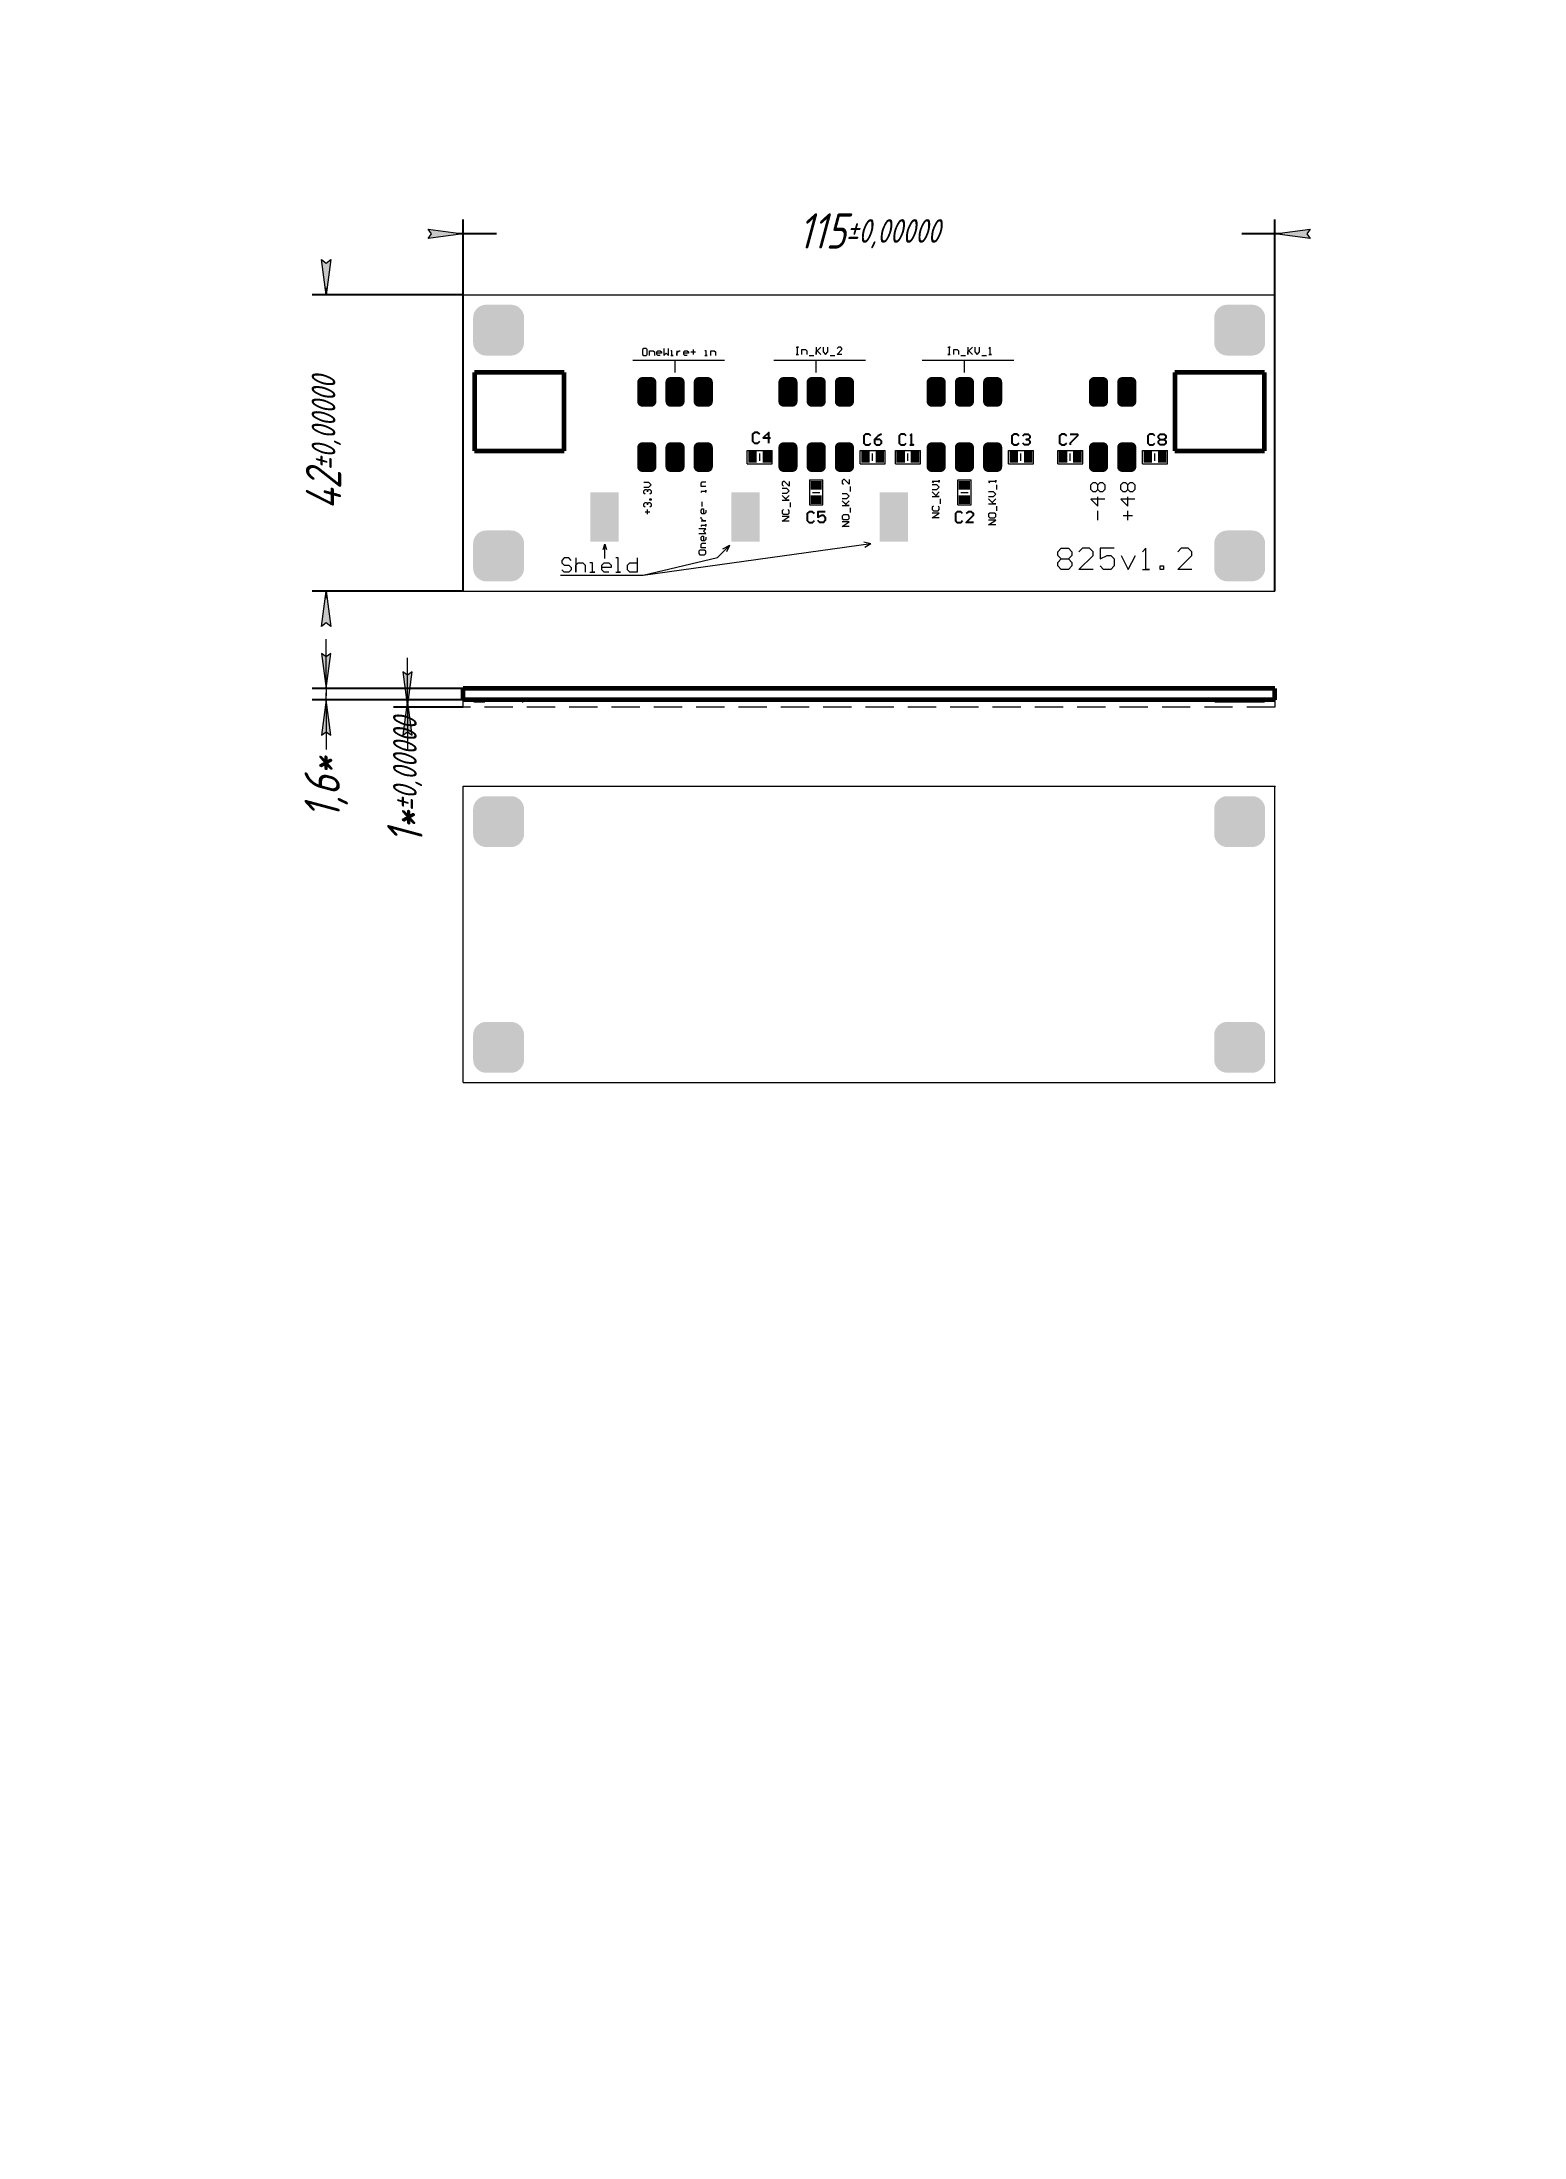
# Model space of a CAD drawing. Header units: millimetres. Extents: x 0 to 210, y 0 to 297.
import ezdxf

# ---------------------------------------------------------------- set-up
doc = ezdxf.new("R2010")
doc.units = ezdxf.units.MM
for name, pattern in [('K5LT32769', [0]), ('K5LT32776', [0]), ('K5LT32801', [0]), ('K5LT32802', [0]), ('K5LT32803', [0]), ('K5LT_BASIC', [0]), ('K5LT_DASHED', [6, 4, -2]), ('K5LT_THIN', [0])]:
    doc.linetypes.add(name, pattern=pattern)
doc.styles.add('KDIMTEXTSTYLE', font='GOST_AU.SHX', dxfattribs={"width": 0.96, "oblique": 15, "height": 5})
doc.dimstyles.new('KDIMSTYLE (1.00)', dxfattribs={"dimtxt": 5, "dimasz": 1, "dimexe": 2, "dimexo": 0, "dimgap": 1, "dimtad": 1, "dimtxsty": 'KDIMTEXTSTYLE', "dimsah": 1, "dimcen": 0, "dimdle": 1, "dimadec": 0, "dimazin": 0, "dimtfac": 0.667, "dimtmove": 0, "dimatfit": 3, "dimfxl": 1, "dimtvp": 1, "dimtolj": 1, "dimtzin": 0, "dimarcsym": 0})

msp = doc.modelspace()

# ---------------------------------------------------------------- blocks, each defined once
blk = doc.blocks.new('U0')
at = {"true_color": 0xff00ff}
for points in [[(166.46, 157.32), (166.58, 157.46), (172.83, 157.46), (172.95, 157.32)], [(166.58, 157.47), (166.71, 157.6), (172.69, 157.6), (172.83, 157.47)], [(166.58, 157.46), (166.58, 157.47), (172.83, 157.47), (172.83, 157.46)], [(166.71, 157.6), (166.72, 157.6), (172.69, 157.6), (172.69, 157.6)], [(166.72, 157.6), (166.87, 157.72), (172.54, 157.72), (172.69, 157.6)], [(166.87, 157.72), (167.03, 157.83), (172.38, 157.83), (172.54, 157.72)], [(166.87, 157.72), (166.87, 157.72), (172.54, 157.72), (172.54, 157.72)], [(167.03, 157.83), (167.2, 157.92), (172.21, 157.92), (172.38, 157.83)], [(167.03, 157.83), (167.03, 157.83), (172.38, 157.83), (172.38, 157.83)], [(167.2, 157.92), (167.38, 157.99), (172.03, 157.99), (172.21, 157.92)], [(167.2, 157.92), (167.2, 157.92), (172.21, 157.92), (172.21, 157.92)], [(167.38, 157.99), (167.57, 158.04), (171.84, 158.04), (172.03, 157.99)], [(167.38, 157.99), (167.38, 157.99), (172.03, 157.99), (172.03, 157.99)], [(167.57, 158.04), (167.76, 158.07), (171.65, 158.07), (171.84, 158.04)], [(167.57, 158.04), (167.57, 158.04), (171.84, 158.04), (171.84, 158.04)], [(167.76, 158.07), (167.95, 158.08), (171.45, 158.08), (171.65, 158.07)], [(167.76, 158.07), (167.76, 158.07), (171.65, 158.07), (171.65, 158.07)], [(166.1, 156.23), (166.11, 156.42), (173.3, 156.42), (173.31, 156.23)], [(166.1, 152.73), (166.1, 156.23), (173.31, 156.23), (173.31, 152.73)], [(166.11, 156.42), (166.14, 156.61), (173.27, 156.61), (173.3, 156.42)], [(166.11, 156.42), (166.11, 156.42), (173.3, 156.42), (173.3, 156.42)], [(166.14, 156.61), (166.19, 156.8), (173.22, 156.8), (173.27, 156.61)], [(166.14, 156.61), (166.14, 156.61), (173.27, 156.61), (173.27, 156.61)], [(166.19, 156.8), (166.26, 156.98), (173.15, 156.98), (173.22, 156.8)], [(166.19, 156.8), (166.19, 156.8), (173.22, 156.8), (173.22, 156.8)], [(166.26, 156.98), (166.35, 157.15), (173.06, 157.15), (173.15, 156.98)], [(166.26, 156.98), (166.26, 156.98), (173.15, 156.98), (173.15, 156.98)], [(166.35, 157.15), (166.46, 157.31), (172.95, 157.31), (173.06, 157.15)], [(166.35, 157.15), (166.35, 157.15), (173.06, 157.15), (173.06, 157.15)], [(166.46, 157.31), (166.46, 157.32), (172.95, 157.32), (172.95, 157.31)], [(166.11, 152.53), (166.1, 152.73), (173.31, 152.73), (173.3, 152.53)], [(166.14, 152.34), (166.11, 152.53), (173.3, 152.53), (173.27, 152.34)], [(166.11, 152.53), (166.11, 152.53), (173.3, 152.53), (173.3, 152.53)], [(166.19, 152.16), (166.14, 152.34), (173.27, 152.34), (173.22, 152.16)], [(166.14, 152.34), (166.14, 152.34), (173.27, 152.34), (173.27, 152.34)], [(166.19, 152.15), (166.19, 152.16), (173.22, 152.16), (173.22, 152.15)], [(166.26, 151.97), (166.19, 152.15), (173.22, 152.15), (173.15, 151.97)], [(166.35, 151.8), (166.26, 151.97), (173.15, 151.97), (173.06, 151.8)], [(166.26, 151.97), (166.26, 151.97), (173.15, 151.97), (173.15, 151.97)], [(166.46, 151.64), (166.35, 151.8), (173.06, 151.8), (172.95, 151.64)], [(166.35, 151.8), (166.35, 151.8), (173.06, 151.8), (173.06, 151.8)], [(166.58, 151.49), (166.46, 151.64), (172.95, 151.64), (172.83, 151.49)], [(166.46, 151.64), (166.46, 151.64), (172.95, 151.64), (172.95, 151.64)], [(166.72, 151.35), (166.58, 151.49), (172.83, 151.49), (172.69, 151.35)], [(166.58, 151.49), (166.58, 151.49), (172.83, 151.49), (172.83, 151.49)], [(166.87, 151.23), (166.72, 151.35), (172.69, 151.35), (172.54, 151.23)], [(166.72, 151.35), (166.72, 151.35), (172.69, 151.35), (172.69, 151.35)], [(167.03, 151.12), (166.87, 151.23), (172.54, 151.23), (172.38, 151.12)], [(166.87, 151.23), (166.87, 151.23), (172.54, 151.23), (172.54, 151.23)], [(167.2, 151.03), (167.03, 151.12), (172.38, 151.12), (172.21, 151.03)], [(167.03, 151.12), (167.03, 151.12), (172.38, 151.12), (172.38, 151.12)], [(167.38, 150.97), (167.2, 151.03), (172.21, 151.03), (172.03, 150.97)], [(167.2, 151.03), (167.2, 151.03), (172.21, 151.03), (172.21, 151.03)], [(167.57, 150.92), (167.38, 150.97), (172.03, 150.97), (171.84, 150.92)], [(167.38, 150.97), (167.38, 150.97), (172.03, 150.97), (172.03, 150.97)], [(167.57, 150.91), (167.57, 150.92), (171.84, 150.92), (171.84, 150.91)], [(167.76, 150.88), (167.57, 150.91), (171.84, 150.91), (171.65, 150.88)], [(167.95, 150.87), (167.76, 150.88), (171.65, 150.88), (171.45, 150.87)], [(167.76, 150.88), (167.76, 150.88), (171.65, 150.88), (171.65, 150.88)]]:
    blk.add_hatch(color=6, dxfattribs=at).paths.add_polyline_path(points)
blk = doc.blocks.new('U1')
at = {"true_color": 0xff00ff}
for points in [[(166.1, 188.23), (166.11, 188.42), (173.3, 188.42), (173.31, 188.23)], [(166.1, 184.73), (166.1, 188.23), (173.31, 188.23), (173.31, 184.73)], [(166.11, 188.42), (166.14, 188.61), (173.27, 188.61), (173.3, 188.42)], [(166.11, 188.42), (166.11, 188.42), (173.3, 188.42), (173.3, 188.42)], [(166.14, 188.61), (166.19, 188.8), (173.22, 188.8), (173.27, 188.61)], [(166.14, 188.61), (166.14, 188.61), (173.27, 188.61), (173.27, 188.61)], [(166.19, 188.8), (166.26, 188.98), (173.15, 188.98), (173.22, 188.8)], [(166.19, 188.8), (166.19, 188.8), (173.22, 188.8), (173.22, 188.8)], [(166.26, 188.98), (166.35, 189.15), (173.06, 189.15), (173.15, 188.98)], [(166.26, 188.98), (166.26, 188.98), (173.15, 188.98), (173.15, 188.98)], [(166.35, 189.15), (166.46, 189.31), (172.95, 189.31), (173.06, 189.15)], [(166.35, 189.15), (166.35, 189.15), (173.06, 189.15), (173.06, 189.15)], [(166.46, 189.32), (166.58, 189.46), (172.83, 189.46), (172.95, 189.32)], [(166.46, 189.31), (166.46, 189.32), (172.95, 189.32), (172.95, 189.31)], [(166.58, 189.47), (166.71, 189.6), (172.69, 189.6), (172.83, 189.47)], [(166.58, 189.46), (166.58, 189.47), (172.83, 189.47), (172.83, 189.46)], [(166.71, 189.6), (166.72, 189.6), (172.69, 189.6), (172.69, 189.6)], [(166.72, 189.6), (166.87, 189.72), (172.54, 189.72), (172.69, 189.6)], [(166.87, 189.72), (167.03, 189.83), (172.38, 189.83), (172.54, 189.72)], [(166.87, 189.72), (166.87, 189.72), (172.54, 189.72), (172.54, 189.72)], [(167.03, 189.83), (167.2, 189.92), (172.21, 189.92), (172.38, 189.83)], [(167.03, 189.83), (167.03, 189.83), (172.38, 189.83), (172.38, 189.83)], [(167.2, 189.92), (167.38, 189.99), (172.03, 189.99), (172.21, 189.92)], [(167.2, 189.92), (167.2, 189.92), (172.21, 189.92), (172.21, 189.92)], [(167.38, 189.99), (167.57, 190.04), (171.84, 190.04), (172.03, 189.99)], [(167.38, 189.99), (167.38, 189.99), (172.03, 189.99), (172.03, 189.99)], [(167.57, 190.04), (167.76, 190.07), (171.65, 190.07), (171.84, 190.04)], [(167.57, 190.04), (167.57, 190.04), (171.84, 190.04), (171.84, 190.04)], [(167.76, 190.07), (167.95, 190.08), (171.45, 190.08), (171.65, 190.07)], [(167.76, 190.07), (167.76, 190.07), (171.65, 190.07), (171.65, 190.07)], [(166.11, 184.53), (166.1, 184.73), (173.31, 184.73), (173.3, 184.53)], [(166.14, 184.34), (166.11, 184.53), (173.3, 184.53), (173.27, 184.34)], [(166.11, 184.53), (166.11, 184.53), (173.3, 184.53), (173.3, 184.53)], [(166.19, 184.16), (166.14, 184.34), (173.27, 184.34), (173.22, 184.16)], [(166.14, 184.34), (166.14, 184.34), (173.27, 184.34), (173.27, 184.34)], [(166.19, 184.15), (166.19, 184.16), (173.22, 184.16), (173.22, 184.15)], [(166.26, 183.97), (166.19, 184.15), (173.22, 184.15), (173.15, 183.97)], [(166.35, 183.8), (166.26, 183.97), (173.15, 183.97), (173.06, 183.8)], [(166.26, 183.97), (166.26, 183.97), (173.15, 183.97), (173.15, 183.97)], [(166.46, 183.64), (166.35, 183.8), (173.06, 183.8), (172.95, 183.64)], [(166.35, 183.8), (166.35, 183.8), (173.06, 183.8), (173.06, 183.8)], [(166.58, 183.49), (166.46, 183.64), (172.95, 183.64), (172.83, 183.49)], [(166.46, 183.64), (166.46, 183.64), (172.95, 183.64), (172.95, 183.64)], [(166.72, 183.35), (166.58, 183.49), (172.83, 183.49), (172.69, 183.35)], [(166.58, 183.49), (166.58, 183.49), (172.83, 183.49), (172.83, 183.49)], [(166.87, 183.23), (166.72, 183.35), (172.69, 183.35), (172.54, 183.23)], [(166.72, 183.35), (166.72, 183.35), (172.69, 183.35), (172.69, 183.35)], [(167.03, 183.12), (166.87, 183.23), (172.54, 183.23), (172.38, 183.12)], [(166.87, 183.23), (166.87, 183.23), (172.54, 183.23), (172.54, 183.23)], [(167.2, 183.03), (167.03, 183.12), (172.38, 183.12), (172.21, 183.03)], [(167.03, 183.12), (167.03, 183.12), (172.38, 183.12), (172.38, 183.12)], [(167.38, 182.97), (167.2, 183.03), (172.21, 183.03), (172.03, 182.97)], [(167.2, 183.03), (167.2, 183.03), (172.21, 183.03), (172.21, 183.03)], [(167.57, 182.92), (167.38, 182.97), (172.03, 182.97), (171.84, 182.92)], [(167.38, 182.97), (167.38, 182.97), (172.03, 182.97), (172.03, 182.97)], [(167.57, 182.91), (167.57, 182.92), (171.84, 182.92), (171.84, 182.91)], [(167.76, 182.88), (167.57, 182.91), (171.84, 182.91), (171.65, 182.88)], [(167.95, 182.87), (167.76, 182.88), (171.65, 182.88), (171.45, 182.87)], [(167.76, 182.88), (167.76, 182.88), (171.65, 182.88), (171.65, 182.88)]]:
    blk.add_hatch(color=6, dxfattribs=at).paths.add_polyline_path(points)
blk = doc.blocks.new('U2')
at = {"true_color": 0xff00ff}
for points in [[(61.1, 188.23), (61.11, 188.42), (68.3, 188.42), (68.31, 188.23)], [(61.1, 184.73), (61.1, 188.23), (68.31, 188.23), (68.31, 184.73)], [(61.11, 188.42), (61.14, 188.61), (68.27, 188.61), (68.3, 188.42)], [(61.11, 188.42), (61.11, 188.42), (68.3, 188.42), (68.3, 188.42)], [(61.14, 188.61), (61.19, 188.8), (68.22, 188.8), (68.27, 188.61)], [(61.14, 188.61), (61.14, 188.61), (68.27, 188.61), (68.27, 188.61)], [(61.19, 188.8), (61.26, 188.98), (68.15, 188.98), (68.22, 188.8)], [(61.19, 188.8), (61.19, 188.8), (68.22, 188.8), (68.22, 188.8)], [(61.26, 188.98), (61.35, 189.15), (68.06, 189.15), (68.15, 188.98)], [(61.26, 188.98), (61.26, 188.98), (68.15, 188.98), (68.15, 188.98)], [(61.35, 189.15), (61.46, 189.31), (67.95, 189.31), (68.06, 189.15)], [(61.35, 189.15), (61.35, 189.15), (68.06, 189.15), (68.06, 189.15)], [(61.46, 189.32), (61.58, 189.46), (67.83, 189.46), (67.95, 189.32)], [(61.46, 189.31), (61.46, 189.32), (67.95, 189.32), (67.95, 189.31)], [(61.58, 189.47), (61.71, 189.6), (67.69, 189.6), (67.83, 189.47)], [(61.58, 189.46), (61.58, 189.47), (67.83, 189.47), (67.83, 189.46)], [(61.71, 189.6), (61.72, 189.6), (67.69, 189.6), (67.69, 189.6)], [(61.72, 189.6), (61.87, 189.72), (67.54, 189.72), (67.69, 189.6)], [(61.87, 189.72), (62.03, 189.83), (67.38, 189.83), (67.54, 189.72)], [(61.87, 189.72), (61.87, 189.72), (67.54, 189.72), (67.54, 189.72)], [(62.03, 189.83), (62.2, 189.92), (67.21, 189.92), (67.38, 189.83)], [(62.03, 189.83), (62.03, 189.83), (67.38, 189.83), (67.38, 189.83)], [(62.2, 189.92), (62.38, 189.99), (67.03, 189.99), (67.21, 189.92)], [(62.2, 189.92), (62.2, 189.92), (67.21, 189.92), (67.21, 189.92)], [(62.38, 189.99), (62.57, 190.04), (66.84, 190.04), (67.03, 189.99)], [(62.38, 189.99), (62.38, 189.99), (67.03, 189.99), (67.03, 189.99)], [(62.57, 190.04), (62.76, 190.07), (66.65, 190.07), (66.84, 190.04)], [(62.57, 190.04), (62.57, 190.04), (66.84, 190.04), (66.84, 190.04)], [(62.76, 190.07), (62.95, 190.08), (66.45, 190.08), (66.65, 190.07)], [(62.76, 190.07), (62.76, 190.07), (66.65, 190.07), (66.65, 190.07)], [(61.11, 184.53), (61.1, 184.73), (68.31, 184.73), (68.3, 184.53)], [(61.14, 184.34), (61.11, 184.53), (68.3, 184.53), (68.27, 184.34)], [(61.11, 184.53), (61.11, 184.53), (68.3, 184.53), (68.3, 184.53)], [(61.19, 184.16), (61.14, 184.34), (68.27, 184.34), (68.22, 184.16)], [(61.14, 184.34), (61.14, 184.34), (68.27, 184.34), (68.27, 184.34)], [(61.19, 184.15), (61.19, 184.16), (68.22, 184.16), (68.22, 184.15)], [(61.26, 183.97), (61.19, 184.15), (68.22, 184.15), (68.15, 183.97)], [(61.35, 183.8), (61.26, 183.97), (68.15, 183.97), (68.06, 183.8)], [(61.26, 183.97), (61.26, 183.97), (68.15, 183.97), (68.15, 183.97)], [(61.46, 183.64), (61.35, 183.8), (68.06, 183.8), (67.95, 183.64)], [(61.35, 183.8), (61.35, 183.8), (68.06, 183.8), (68.06, 183.8)], [(61.58, 183.49), (61.46, 183.64), (67.95, 183.64), (67.83, 183.49)], [(61.46, 183.64), (61.46, 183.64), (67.95, 183.64), (67.95, 183.64)], [(61.72, 183.35), (61.58, 183.49), (67.83, 183.49), (67.69, 183.35)], [(61.58, 183.49), (61.58, 183.49), (67.83, 183.49), (67.83, 183.49)], [(61.87, 183.23), (61.72, 183.35), (67.69, 183.35), (67.54, 183.23)], [(61.72, 183.35), (61.72, 183.35), (67.69, 183.35), (67.69, 183.35)], [(62.03, 183.12), (61.87, 183.23), (67.54, 183.23), (67.38, 183.12)], [(61.87, 183.23), (61.87, 183.23), (67.54, 183.23), (67.54, 183.23)], [(62.2, 183.03), (62.03, 183.12), (67.38, 183.12), (67.21, 183.03)], [(62.03, 183.12), (62.03, 183.12), (67.38, 183.12), (67.38, 183.12)], [(62.38, 182.97), (62.2, 183.03), (67.21, 183.03), (67.03, 182.97)], [(62.2, 183.03), (62.2, 183.03), (67.21, 183.03), (67.21, 183.03)], [(62.57, 182.92), (62.38, 182.97), (67.03, 182.97), (66.84, 182.92)], [(62.38, 182.97), (62.38, 182.97), (67.03, 182.97), (67.03, 182.97)], [(62.57, 182.91), (62.57, 182.92), (66.84, 182.92), (66.84, 182.91)], [(62.76, 182.88), (62.57, 182.91), (66.84, 182.91), (66.65, 182.88)], [(62.95, 182.87), (62.76, 182.88), (66.65, 182.88), (66.45, 182.87)], [(62.76, 182.88), (62.76, 182.88), (66.65, 182.88), (66.65, 182.88)]]:
    blk.add_hatch(color=6, dxfattribs=at).paths.add_polyline_path(points)
blk = doc.blocks.new('U3')
at = {"true_color": 0xff00ff}
for points in [[(61.46, 157.32), (61.58, 157.46), (67.83, 157.46), (67.95, 157.32)], [(61.58, 157.47), (61.71, 157.6), (67.69, 157.6), (67.83, 157.47)], [(61.58, 157.46), (61.58, 157.47), (67.83, 157.47), (67.83, 157.46)], [(61.71, 157.6), (61.72, 157.6), (67.69, 157.6), (67.69, 157.6)], [(61.72, 157.6), (61.87, 157.72), (67.54, 157.72), (67.69, 157.6)], [(61.87, 157.72), (62.03, 157.83), (67.38, 157.83), (67.54, 157.72)], [(61.87, 157.72), (61.87, 157.72), (67.54, 157.72), (67.54, 157.72)], [(62.03, 157.83), (62.2, 157.92), (67.21, 157.92), (67.38, 157.83)], [(62.03, 157.83), (62.03, 157.83), (67.38, 157.83), (67.38, 157.83)], [(62.2, 157.92), (62.38, 157.99), (67.03, 157.99), (67.21, 157.92)], [(62.2, 157.92), (62.2, 157.92), (67.21, 157.92), (67.21, 157.92)], [(62.38, 157.99), (62.57, 158.04), (66.84, 158.04), (67.03, 157.99)], [(62.38, 157.99), (62.38, 157.99), (67.03, 157.99), (67.03, 157.99)], [(62.57, 158.04), (62.76, 158.07), (66.65, 158.07), (66.84, 158.04)], [(62.57, 158.04), (62.57, 158.04), (66.84, 158.04), (66.84, 158.04)], [(62.76, 158.07), (62.95, 158.08), (66.45, 158.08), (66.65, 158.07)], [(62.76, 158.07), (62.76, 158.07), (66.65, 158.07), (66.65, 158.07)], [(61.1, 156.23), (61.11, 156.42), (68.3, 156.42), (68.31, 156.23)], [(61.1, 152.73), (61.1, 156.23), (68.31, 156.23), (68.31, 152.73)], [(61.11, 156.42), (61.14, 156.61), (68.27, 156.61), (68.3, 156.42)], [(61.11, 156.42), (61.11, 156.42), (68.3, 156.42), (68.3, 156.42)], [(61.14, 156.61), (61.19, 156.8), (68.22, 156.8), (68.27, 156.61)], [(61.14, 156.61), (61.14, 156.61), (68.27, 156.61), (68.27, 156.61)], [(61.19, 156.8), (61.26, 156.98), (68.15, 156.98), (68.22, 156.8)], [(61.19, 156.8), (61.19, 156.8), (68.22, 156.8), (68.22, 156.8)], [(61.26, 156.98), (61.35, 157.15), (68.06, 157.15), (68.15, 156.98)], [(61.26, 156.98), (61.26, 156.98), (68.15, 156.98), (68.15, 156.98)], [(61.35, 157.15), (61.46, 157.31), (67.95, 157.31), (68.06, 157.15)], [(61.35, 157.15), (61.35, 157.15), (68.06, 157.15), (68.06, 157.15)], [(61.46, 157.31), (61.46, 157.32), (67.95, 157.32), (67.95, 157.31)], [(61.11, 152.53), (61.1, 152.73), (68.31, 152.73), (68.3, 152.53)], [(61.14, 152.34), (61.11, 152.53), (68.3, 152.53), (68.27, 152.34)], [(61.11, 152.53), (61.11, 152.53), (68.3, 152.53), (68.3, 152.53)], [(61.19, 152.16), (61.14, 152.34), (68.27, 152.34), (68.22, 152.16)], [(61.14, 152.34), (61.14, 152.34), (68.27, 152.34), (68.27, 152.34)], [(61.19, 152.15), (61.19, 152.16), (68.22, 152.16), (68.22, 152.15)], [(61.26, 151.97), (61.19, 152.15), (68.22, 152.15), (68.15, 151.97)], [(61.35, 151.8), (61.26, 151.97), (68.15, 151.97), (68.06, 151.8)], [(61.26, 151.97), (61.26, 151.97), (68.15, 151.97), (68.15, 151.97)], [(61.46, 151.64), (61.35, 151.8), (68.06, 151.8), (67.95, 151.64)], [(61.35, 151.8), (61.35, 151.8), (68.06, 151.8), (68.06, 151.8)], [(61.58, 151.49), (61.46, 151.64), (67.95, 151.64), (67.83, 151.49)], [(61.46, 151.64), (61.46, 151.64), (67.95, 151.64), (67.95, 151.64)], [(61.72, 151.35), (61.58, 151.49), (67.83, 151.49), (67.69, 151.35)], [(61.58, 151.49), (61.58, 151.49), (67.83, 151.49), (67.83, 151.49)], [(61.87, 151.23), (61.72, 151.35), (67.69, 151.35), (67.54, 151.23)], [(61.72, 151.35), (61.72, 151.35), (67.69, 151.35), (67.69, 151.35)], [(62.03, 151.12), (61.87, 151.23), (67.54, 151.23), (67.38, 151.12)], [(61.87, 151.23), (61.87, 151.23), (67.54, 151.23), (67.54, 151.23)], [(62.2, 151.03), (62.03, 151.12), (67.38, 151.12), (67.21, 151.03)], [(62.03, 151.12), (62.03, 151.12), (67.38, 151.12), (67.38, 151.12)], [(62.38, 150.97), (62.2, 151.03), (67.21, 151.03), (67.03, 150.97)], [(62.2, 151.03), (62.2, 151.03), (67.21, 151.03), (67.21, 151.03)], [(62.57, 150.92), (62.38, 150.97), (67.03, 150.97), (66.84, 150.92)], [(62.38, 150.97), (62.38, 150.97), (67.03, 150.97), (67.03, 150.97)], [(62.57, 150.91), (62.57, 150.92), (66.84, 150.92), (66.84, 150.91)], [(62.76, 150.88), (62.57, 150.91), (66.84, 150.91), (66.65, 150.88)], [(62.95, 150.87), (62.76, 150.88), (66.65, 150.88), (66.45, 150.87)], [(62.76, 150.88), (62.76, 150.88), (66.65, 150.88), (66.65, 150.88)]]:
    blk.add_hatch(color=6, dxfattribs=at).paths.add_polyline_path(points)
blk = doc.blocks.new('U4')
at = {"color": 1, "linetype": 'K5LT32802', "lineweight": 18, "true_color": 0xff0000}
blk.add_circle((174.7, 149.48), 0.025, dxfattribs=at)
blk = doc.blocks.new('U5')
at = {"color": 1, "linetype": 'K5LT32802', "lineweight": 18, "true_color": 0xff0000}
blk.add_circle((174.7, 191.48), 0.025, dxfattribs=at)
blk = doc.blocks.new('U6')
at = {"color": 1, "linetype": 'K5LT32802', "lineweight": 18, "true_color": 0xff0000}
blk.add_circle((59.7, 191.48), 0.025, dxfattribs=at)
blk = doc.blocks.new('U7')
at = {"color": 1, "linetype": 'K5LT32802', "lineweight": 18, "true_color": 0xff0000}
blk.add_circle((174.7, 191.48), 0.025, dxfattribs=at)
blk = doc.blocks.new('U8')
at = {"color": 1, "linetype": 'K5LT32802', "lineweight": 18, "true_color": 0xff0000}
blk.add_circle((59.7, 191.48), 0.025, dxfattribs=at)
blk = doc.blocks.new('KDIMARROW_01')
blk.add_hatch(color=0).paths.add_polyline_path([(-5, -0.66), (0, 0), (-5, 0.66), (-4.5, 0)])
at = {"color": 0, "linetype": 'K5LT_THIN', "lineweight": 18}
for p, q in [((-4.5, 0), (-5, 0.66)), ((-5, 0.66), (0, 0)), ((0, 0), (-5, -0.66)), ((-5, -0.66), (-4.5, 0)), ((0, 0), (-1, 0))]:
    blk.add_line(p, q, dxfattribs=at)
blk = doc.blocks.new('U9')
at = {"color": 7, "linetype": 'K5LT_DASHED', "lineweight": 18}
for p, q in [((59.7, 203.71), (174.7, 203.71)), ((59.7, 202.71), (59.7, 203.71)), ((174.7, 202.71), (59.7, 202.71)), ((174.7, 203.71), (174.7, 202.71))]:
    blk.add_line(p, q, dxfattribs=at)
blk = doc.blocks.new('U10')
at = {"color": 150, "linetype": 'K5LT_BASIC', "lineweight": 60, "true_color": 0x0080ff}
for p, q in [((73.99, 250.14), (61.29, 250.14)), ((61.29, 250.14), (61.29, 239.04)), ((73.99, 239.04), (73.99, 250.14)), ((61.29, 239.04), (73.99, 239.04))]:
    blk.add_line(p, q, dxfattribs=at)
blk = doc.blocks.new('U11')
at = {"color": 150, "linetype": 'K5LT_BASIC', "lineweight": 60, "true_color": 0x0080ff}
for p, q in [((173.2, 250.14), (160.5, 250.14)), ((160.5, 250.14), (160.5, 239.04)), ((173.2, 239.04), (173.2, 250.14)), ((160.5, 239.04), (173.2, 239.04))]:
    blk.add_line(p, q, dxfattribs=at)
blk = doc.blocks.new('U12')
blk.add_hatch(color=7).paths.add_polyline_path([(122.7, 233.14), (122.7, 226.14), (118.7, 226.14), (118.7, 233.14)])
blk = doc.blocks.new('U13')
blk.add_hatch(color=7).paths.add_polyline_path([(101.7, 233.14), (101.7, 226.14), (97.7, 226.14), (97.7, 233.14)])
blk = doc.blocks.new('U14')
blk.add_hatch(color=7).paths.add_polyline_path([(81.7, 233.14), (81.7, 226.14), (77.7, 226.14), (77.7, 233.14)])
blk = doc.blocks.new('U15')
blk.add_hatch(color=7).paths.add_polyline_path([(147.33, 238.94), (147.33, 237.35), (146.11, 237.35), (146.11, 238.94)])
blk = doc.blocks.new('U16')
blk.add_hatch(color=7).paths.add_polyline_path([(145.29, 238.94), (145.29, 237.35), (144.08, 237.35), (144.08, 238.94)])
blk = doc.blocks.new('U17')
blk.add_hatch(color=7).paths.add_polyline_path([(157.29, 238.94), (157.29, 237.35), (156.08, 237.35), (156.08, 238.94)])
blk = doc.blocks.new('U18')
blk.add_hatch(color=7).paths.add_polyline_path([(159.33, 238.94), (159.33, 237.35), (158.11, 237.35), (158.11, 238.94)])
blk = doc.blocks.new('U19')
blk.add_hatch(color=7).paths.add_polyline_path([(117.29, 238.94), (117.29, 237.35), (116.08, 237.35), (116.08, 238.94)])
blk = doc.blocks.new('U20')
blk.add_hatch(color=7).paths.add_polyline_path([(119.33, 238.94), (119.33, 237.35), (118.11, 237.35), (118.11, 238.94)])
blk = doc.blocks.new('U21')
blk.add_hatch(color=7).paths.add_polyline_path([(103.33, 238.94), (103.33, 237.35), (102.11, 237.35), (102.11, 238.94)])
blk = doc.blocks.new('U22')
blk.add_hatch(color=7).paths.add_polyline_path([(101.29, 238.94), (101.29, 237.35), (100.08, 237.35), (100.08, 238.94)])
blk = doc.blocks.new('U23')
blk.add_hatch(color=7).paths.add_polyline_path([(138.31, 238.94), (138.31, 237.35), (137.1, 237.35), (137.1, 238.94)])
blk = doc.blocks.new('U24')
blk.add_hatch(color=7).paths.add_polyline_path([(140.34, 238.94), (140.34, 237.35), (139.13, 237.35), (139.13, 238.94)])
blk = doc.blocks.new('U25')
blk.add_hatch(color=7).paths.add_polyline_path([(124.33, 238.94), (124.33, 237.35), (123.11, 237.35), (123.11, 238.94)])
blk = doc.blocks.new('U26')
blk.add_hatch(color=7).paths.add_polyline_path([(122.29, 238.94), (122.29, 237.35), (121.08, 237.35), (121.08, 238.94)])
blk = doc.blocks.new('U27')
for points in [[(84.92, 249.47), (84.96, 249.48), (86.43, 249.48), (86.5, 249.47)], [(84.96, 249.48), (85.06, 249.49), (86.38, 249.49), (86.43, 249.48)], [(85.06, 249.49), (85.08, 249.49), (86.33, 249.49), (86.38, 249.49)], [(84.35, 248.82), (84.37, 248.89), (87.05, 248.89), (87.05, 248.82)], [(84.35, 248.77), (84.35, 248.82), (87.05, 248.82), (87.06, 248.77)], [(84.35, 246.02), (84.35, 248.77), (87.06, 248.77), (87.06, 246.02)], [(84.37, 248.94), (84.4, 249.01), (87.02, 249.01), (87.03, 248.94)], [(84.37, 248.89), (84.37, 248.94), (87.03, 248.94), (87.05, 248.89)], [(84.4, 249.01), (84.41, 249.05), (87, 249.05), (87.02, 249.01)], [(84.41, 249.05), (84.45, 249.12), (86.97, 249.12), (87, 249.05)], [(84.45, 249.12), (84.47, 249.16), (86.94, 249.16), (86.97, 249.12)], [(84.47, 249.16), (84.51, 249.22), (86.9, 249.22), (86.94, 249.16)], [(84.51, 249.22), (84.54, 249.25), (86.87, 249.25), (86.9, 249.22)], [(84.54, 249.25), (84.6, 249.31), (86.82, 249.31), (86.87, 249.25)], [(84.6, 249.31), (84.63, 249.34), (86.78, 249.34), (86.82, 249.31)], [(84.63, 249.34), (84.69, 249.38), (86.72, 249.38), (86.78, 249.34)], [(84.69, 249.38), (84.73, 249.4), (86.67, 249.4), (86.72, 249.38)], [(84.73, 249.4), (84.8, 249.44), (86.61, 249.44), (86.67, 249.4)], [(84.8, 249.44), (84.84, 249.45), (86.56, 249.45), (86.61, 249.44)], [(84.84, 249.45), (84.92, 249.47), (86.5, 249.47), (86.56, 249.45)], [(84.36, 245.97), (84.35, 246.02), (87.06, 246.02), (87.05, 245.97)], [(84.36, 245.9), (84.36, 245.97), (87.05, 245.97), (87.04, 245.9)], [(84.37, 245.85), (84.36, 245.9), (87.04, 245.9), (87.04, 245.85)], [(84.39, 245.78), (84.37, 245.85), (87.04, 245.85), (87.01, 245.78)], [(84.41, 245.74), (84.39, 245.78), (87.01, 245.78), (87, 245.74)], [(84.44, 245.67), (84.41, 245.74), (87, 245.74), (86.96, 245.67)], [(84.47, 245.63), (84.44, 245.67), (86.96, 245.67), (86.94, 245.63)], [(84.51, 245.57), (84.47, 245.63), (86.94, 245.63), (86.9, 245.57)], [(84.54, 245.53), (84.51, 245.57), (86.9, 245.57), (86.87, 245.53)], [(84.59, 245.48), (84.54, 245.53), (86.87, 245.53), (86.81, 245.48)], [(84.63, 245.45), (84.59, 245.48), (86.81, 245.48), (86.78, 245.45)], [(84.69, 245.41), (84.63, 245.45), (86.78, 245.45), (86.72, 245.41)], [(84.74, 245.38), (84.69, 245.41), (86.72, 245.41), (86.68, 245.38)], [(84.8, 245.35), (84.74, 245.38), (86.68, 245.38), (86.61, 245.35)], [(84.85, 245.33), (84.8, 245.35), (86.61, 245.35), (86.57, 245.33)], [(84.91, 245.31), (84.85, 245.33), (86.57, 245.33), (86.49, 245.31)], [(84.97, 245.3), (84.91, 245.31), (86.49, 245.31), (86.45, 245.3)], [(85.03, 245.29), (84.97, 245.3), (86.45, 245.3), (86.35, 245.29)], [(85.08, 245.29), (85.03, 245.29), (86.35, 245.29), (86.33, 245.29)]]:
    blk.add_hatch(color=7).paths.add_polyline_path(points)
blk = doc.blocks.new('U28')
for points in [[(88.92, 249.47), (88.96, 249.48), (90.43, 249.48), (90.5, 249.47)], [(88.96, 249.48), (89.06, 249.49), (90.38, 249.49), (90.43, 249.48)], [(89.06, 249.49), (89.08, 249.49), (90.33, 249.49), (90.38, 249.49)], [(88.35, 248.82), (88.37, 248.89), (91.05, 248.89), (91.05, 248.82)], [(88.35, 248.77), (88.35, 248.82), (91.05, 248.82), (91.06, 248.77)], [(88.35, 246.02), (88.35, 248.77), (91.06, 248.77), (91.06, 246.02)], [(88.37, 248.94), (88.4, 249.01), (91.02, 249.01), (91.03, 248.94)], [(88.37, 248.89), (88.37, 248.94), (91.03, 248.94), (91.05, 248.89)], [(88.4, 249.01), (88.41, 249.05), (91, 249.05), (91.02, 249.01)], [(88.41, 249.05), (88.45, 249.12), (90.97, 249.12), (91, 249.05)], [(88.45, 249.12), (88.47, 249.16), (90.94, 249.16), (90.97, 249.12)], [(88.47, 249.16), (88.51, 249.22), (90.9, 249.22), (90.94, 249.16)], [(88.51, 249.22), (88.54, 249.25), (90.87, 249.25), (90.9, 249.22)], [(88.54, 249.25), (88.6, 249.31), (90.82, 249.31), (90.87, 249.25)], [(88.6, 249.31), (88.63, 249.34), (90.78, 249.34), (90.82, 249.31)], [(88.63, 249.34), (88.69, 249.38), (90.72, 249.38), (90.78, 249.34)], [(88.69, 249.38), (88.73, 249.4), (90.67, 249.4), (90.72, 249.38)], [(88.73, 249.4), (88.8, 249.44), (90.61, 249.44), (90.67, 249.4)], [(88.8, 249.44), (88.84, 249.45), (90.56, 249.45), (90.61, 249.44)], [(88.84, 249.45), (88.92, 249.47), (90.5, 249.47), (90.56, 249.45)], [(88.36, 245.97), (88.35, 246.02), (91.06, 246.02), (91.05, 245.97)], [(88.36, 245.9), (88.36, 245.97), (91.05, 245.97), (91.04, 245.9)], [(88.37, 245.85), (88.36, 245.9), (91.04, 245.9), (91.04, 245.85)], [(88.39, 245.78), (88.37, 245.85), (91.04, 245.85), (91.01, 245.78)], [(88.41, 245.74), (88.39, 245.78), (91.01, 245.78), (91, 245.74)], [(88.44, 245.67), (88.41, 245.74), (91, 245.74), (90.96, 245.67)], [(88.47, 245.63), (88.44, 245.67), (90.96, 245.67), (90.94, 245.63)], [(88.51, 245.57), (88.47, 245.63), (90.94, 245.63), (90.9, 245.57)], [(88.54, 245.53), (88.51, 245.57), (90.9, 245.57), (90.87, 245.53)], [(88.59, 245.48), (88.54, 245.53), (90.87, 245.53), (90.81, 245.48)], [(88.63, 245.45), (88.59, 245.48), (90.81, 245.48), (90.78, 245.45)], [(88.69, 245.41), (88.63, 245.45), (90.78, 245.45), (90.72, 245.41)], [(88.74, 245.38), (88.69, 245.41), (90.72, 245.41), (90.68, 245.38)], [(88.8, 245.35), (88.74, 245.38), (90.68, 245.38), (90.61, 245.35)], [(88.85, 245.33), (88.8, 245.35), (90.61, 245.35), (90.57, 245.33)], [(88.91, 245.31), (88.85, 245.33), (90.57, 245.33), (90.49, 245.31)], [(88.97, 245.3), (88.91, 245.31), (90.49, 245.31), (90.45, 245.3)], [(89.03, 245.29), (88.97, 245.3), (90.45, 245.3), (90.35, 245.29)], [(89.08, 245.29), (89.03, 245.29), (90.35, 245.29), (90.33, 245.29)]]:
    blk.add_hatch(color=7).paths.add_polyline_path(points)
blk = doc.blocks.new('U29')
for points in [[(88.35, 239.57), (88.37, 239.64), (91.05, 239.64), (91.05, 239.57)], [(88.35, 239.52), (88.35, 239.57), (91.05, 239.57), (91.06, 239.52)], [(88.35, 236.77), (88.35, 239.52), (91.06, 239.52), (91.06, 236.77)], [(88.37, 239.69), (88.4, 239.76), (91.02, 239.76), (91.03, 239.69)], [(88.37, 239.64), (88.37, 239.69), (91.03, 239.69), (91.05, 239.64)], [(88.4, 239.76), (88.41, 239.8), (91, 239.8), (91.02, 239.76)], [(88.41, 239.8), (88.45, 239.87), (90.97, 239.87), (91, 239.8)], [(88.45, 239.87), (88.47, 239.91), (90.94, 239.91), (90.97, 239.87)], [(88.47, 239.91), (88.51, 239.97), (90.9, 239.97), (90.94, 239.91)], [(88.51, 239.97), (88.54, 240), (90.87, 240), (90.9, 239.97)], [(88.54, 240), (88.6, 240.06), (90.82, 240.06), (90.87, 240)], [(88.6, 240.06), (88.63, 240.09), (90.78, 240.09), (90.82, 240.06)], [(88.63, 240.09), (88.69, 240.13), (90.72, 240.13), (90.78, 240.09)], [(88.69, 240.13), (88.73, 240.15), (90.67, 240.15), (90.72, 240.13)], [(88.73, 240.15), (88.8, 240.19), (90.61, 240.19), (90.67, 240.15)], [(88.8, 240.19), (88.84, 240.2), (90.56, 240.2), (90.61, 240.19)], [(88.84, 240.2), (88.92, 240.22), (90.5, 240.22), (90.56, 240.2)], [(88.92, 240.22), (88.96, 240.23), (90.43, 240.23), (90.5, 240.22)], [(88.96, 240.23), (89.06, 240.24), (90.38, 240.24), (90.43, 240.23)], [(89.06, 240.24), (89.08, 240.24), (90.33, 240.24), (90.38, 240.24)], [(88.36, 236.72), (88.35, 236.77), (91.06, 236.77), (91.05, 236.72)], [(88.36, 236.65), (88.36, 236.72), (91.05, 236.72), (91.04, 236.65)], [(88.37, 236.6), (88.36, 236.65), (91.04, 236.65), (91.04, 236.6)], [(88.39, 236.53), (88.37, 236.6), (91.04, 236.6), (91.01, 236.53)], [(88.41, 236.49), (88.39, 236.53), (91.01, 236.53), (91, 236.49)], [(88.44, 236.42), (88.41, 236.49), (91, 236.49), (90.96, 236.42)], [(88.47, 236.38), (88.44, 236.42), (90.96, 236.42), (90.94, 236.38)], [(88.51, 236.32), (88.47, 236.38), (90.94, 236.38), (90.9, 236.32)], [(88.54, 236.28), (88.51, 236.32), (90.9, 236.32), (90.87, 236.28)], [(88.59, 236.23), (88.54, 236.28), (90.87, 236.28), (90.81, 236.23)], [(88.63, 236.2), (88.59, 236.23), (90.81, 236.23), (90.78, 236.2)], [(88.69, 236.16), (88.63, 236.2), (90.78, 236.2), (90.72, 236.16)], [(88.74, 236.13), (88.69, 236.16), (90.72, 236.16), (90.68, 236.13)], [(88.8, 236.1), (88.74, 236.13), (90.68, 236.13), (90.61, 236.1)], [(88.85, 236.08), (88.8, 236.1), (90.61, 236.1), (90.57, 236.08)], [(88.91, 236.06), (88.85, 236.08), (90.57, 236.08), (90.49, 236.06)], [(88.97, 236.05), (88.91, 236.06), (90.49, 236.06), (90.45, 236.05)], [(89.03, 236.04), (88.97, 236.05), (90.45, 236.05), (90.35, 236.04)], [(89.08, 236.04), (89.03, 236.04), (90.35, 236.04), (90.33, 236.04)]]:
    blk.add_hatch(color=7).paths.add_polyline_path(points)
blk = doc.blocks.new('U30')
for points in [[(92.35, 239.57), (92.37, 239.64), (95.05, 239.64), (95.05, 239.57)], [(92.35, 239.52), (92.35, 239.57), (95.05, 239.57), (95.06, 239.52)], [(92.35, 236.77), (92.35, 239.52), (95.06, 239.52), (95.06, 236.77)], [(92.37, 239.69), (92.4, 239.76), (95.02, 239.76), (95.03, 239.69)], [(92.37, 239.64), (92.37, 239.69), (95.03, 239.69), (95.05, 239.64)], [(92.4, 239.76), (92.41, 239.8), (95, 239.8), (95.02, 239.76)], [(92.41, 239.8), (92.45, 239.87), (94.97, 239.87), (95, 239.8)], [(92.45, 239.87), (92.47, 239.91), (94.94, 239.91), (94.97, 239.87)], [(92.47, 239.91), (92.51, 239.97), (94.9, 239.97), (94.94, 239.91)], [(92.51, 239.97), (92.54, 240), (94.87, 240), (94.9, 239.97)], [(92.54, 240), (92.6, 240.06), (94.82, 240.06), (94.87, 240)], [(92.6, 240.06), (92.63, 240.09), (94.78, 240.09), (94.82, 240.06)], [(92.63, 240.09), (92.69, 240.13), (94.72, 240.13), (94.78, 240.09)], [(92.69, 240.13), (92.73, 240.15), (94.67, 240.15), (94.72, 240.13)], [(92.73, 240.15), (92.8, 240.19), (94.61, 240.19), (94.67, 240.15)], [(92.8, 240.19), (92.84, 240.2), (94.56, 240.2), (94.61, 240.19)], [(92.84, 240.2), (92.92, 240.22), (94.5, 240.22), (94.56, 240.2)], [(92.92, 240.22), (92.96, 240.23), (94.43, 240.23), (94.5, 240.22)], [(92.96, 240.23), (93.06, 240.24), (94.38, 240.24), (94.43, 240.23)], [(93.06, 240.24), (93.08, 240.24), (94.33, 240.24), (94.38, 240.24)], [(92.36, 236.72), (92.35, 236.77), (95.06, 236.77), (95.05, 236.72)], [(92.36, 236.65), (92.36, 236.72), (95.05, 236.72), (95.04, 236.65)], [(92.37, 236.6), (92.36, 236.65), (95.04, 236.65), (95.04, 236.6)], [(92.39, 236.53), (92.37, 236.6), (95.04, 236.6), (95.01, 236.53)], [(92.41, 236.49), (92.39, 236.53), (95.01, 236.53), (95, 236.49)], [(92.44, 236.42), (92.41, 236.49), (95, 236.49), (94.96, 236.42)], [(92.47, 236.38), (92.44, 236.42), (94.96, 236.42), (94.94, 236.38)], [(92.51, 236.32), (92.47, 236.38), (94.94, 236.38), (94.9, 236.32)], [(92.54, 236.28), (92.51, 236.32), (94.9, 236.32), (94.87, 236.28)], [(92.59, 236.23), (92.54, 236.28), (94.87, 236.28), (94.81, 236.23)], [(92.63, 236.2), (92.59, 236.23), (94.81, 236.23), (94.78, 236.2)], [(92.69, 236.16), (92.63, 236.2), (94.78, 236.2), (94.72, 236.16)], [(92.74, 236.13), (92.69, 236.16), (94.72, 236.16), (94.68, 236.13)], [(92.8, 236.1), (92.74, 236.13), (94.68, 236.13), (94.61, 236.1)], [(92.85, 236.08), (92.8, 236.1), (94.61, 236.1), (94.57, 236.08)], [(92.91, 236.06), (92.85, 236.08), (94.57, 236.08), (94.49, 236.06)], [(92.97, 236.05), (92.91, 236.06), (94.49, 236.06), (94.45, 236.05)], [(93.03, 236.04), (92.97, 236.05), (94.45, 236.05), (94.35, 236.04)], [(93.08, 236.04), (93.03, 236.04), (94.35, 236.04), (94.33, 236.04)]]:
    blk.add_hatch(color=7).paths.add_polyline_path(points)
blk = doc.blocks.new('U31')
for points in [[(84.35, 239.57), (84.37, 239.64), (87.05, 239.64), (87.05, 239.57)], [(84.35, 239.52), (84.35, 239.57), (87.05, 239.57), (87.06, 239.52)], [(84.35, 236.77), (84.35, 239.52), (87.06, 239.52), (87.06, 236.77)], [(84.37, 239.69), (84.4, 239.76), (87.02, 239.76), (87.03, 239.69)], [(84.37, 239.64), (84.37, 239.69), (87.03, 239.69), (87.05, 239.64)], [(84.4, 239.76), (84.41, 239.8), (87, 239.8), (87.02, 239.76)], [(84.41, 239.8), (84.45, 239.87), (86.97, 239.87), (87, 239.8)], [(84.45, 239.87), (84.47, 239.91), (86.94, 239.91), (86.97, 239.87)], [(84.47, 239.91), (84.51, 239.97), (86.9, 239.97), (86.94, 239.91)], [(84.51, 239.97), (84.54, 240), (86.87, 240), (86.9, 239.97)], [(84.54, 240), (84.6, 240.06), (86.82, 240.06), (86.87, 240)], [(84.6, 240.06), (84.63, 240.09), (86.78, 240.09), (86.82, 240.06)], [(84.63, 240.09), (84.69, 240.13), (86.72, 240.13), (86.78, 240.09)], [(84.69, 240.13), (84.73, 240.15), (86.67, 240.15), (86.72, 240.13)], [(84.73, 240.15), (84.8, 240.19), (86.61, 240.19), (86.67, 240.15)], [(84.8, 240.19), (84.84, 240.2), (86.56, 240.2), (86.61, 240.19)], [(84.84, 240.2), (84.92, 240.22), (86.5, 240.22), (86.56, 240.2)], [(84.92, 240.22), (84.96, 240.23), (86.43, 240.23), (86.5, 240.22)], [(84.96, 240.23), (85.06, 240.24), (86.38, 240.24), (86.43, 240.23)], [(85.06, 240.24), (85.08, 240.24), (86.33, 240.24), (86.38, 240.24)], [(84.36, 236.72), (84.35, 236.77), (87.06, 236.77), (87.05, 236.72)], [(84.36, 236.65), (84.36, 236.72), (87.05, 236.72), (87.04, 236.65)], [(84.37, 236.6), (84.36, 236.65), (87.04, 236.65), (87.04, 236.6)], [(84.39, 236.53), (84.37, 236.6), (87.04, 236.6), (87.01, 236.53)], [(84.41, 236.49), (84.39, 236.53), (87.01, 236.53), (87, 236.49)], [(84.44, 236.42), (84.41, 236.49), (87, 236.49), (86.96, 236.42)], [(84.47, 236.38), (84.44, 236.42), (86.96, 236.42), (86.94, 236.38)], [(84.51, 236.32), (84.47, 236.38), (86.94, 236.38), (86.9, 236.32)], [(84.54, 236.28), (84.51, 236.32), (86.9, 236.32), (86.87, 236.28)], [(84.59, 236.23), (84.54, 236.28), (86.87, 236.28), (86.81, 236.23)], [(84.63, 236.2), (84.59, 236.23), (86.81, 236.23), (86.78, 236.2)], [(84.69, 236.16), (84.63, 236.2), (86.78, 236.2), (86.72, 236.16)], [(84.74, 236.13), (84.69, 236.16), (86.72, 236.16), (86.68, 236.13)], [(84.8, 236.1), (84.74, 236.13), (86.68, 236.13), (86.61, 236.1)], [(84.85, 236.08), (84.8, 236.1), (86.61, 236.1), (86.57, 236.08)], [(84.91, 236.06), (84.85, 236.08), (86.57, 236.08), (86.49, 236.06)], [(84.97, 236.05), (84.91, 236.06), (86.49, 236.06), (86.45, 236.05)], [(85.03, 236.04), (84.97, 236.05), (86.45, 236.05), (86.35, 236.04)], [(85.08, 236.04), (85.03, 236.04), (86.35, 236.04), (86.33, 236.04)]]:
    blk.add_hatch(color=7).paths.add_polyline_path(points)
blk = doc.blocks.new('U32')
for points in [[(92.92, 249.47), (92.96, 249.48), (94.43, 249.48), (94.5, 249.47)], [(92.96, 249.48), (93.06, 249.49), (94.38, 249.49), (94.43, 249.48)], [(93.06, 249.49), (93.08, 249.49), (94.33, 249.49), (94.38, 249.49)], [(92.35, 248.82), (92.37, 248.89), (95.05, 248.89), (95.05, 248.82)], [(92.35, 248.77), (92.35, 248.82), (95.05, 248.82), (95.06, 248.77)], [(92.35, 246.02), (92.35, 248.77), (95.06, 248.77), (95.06, 246.02)], [(92.37, 248.94), (92.4, 249.01), (95.02, 249.01), (95.03, 248.94)], [(92.37, 248.89), (92.37, 248.94), (95.03, 248.94), (95.05, 248.89)], [(92.4, 249.01), (92.41, 249.05), (95, 249.05), (95.02, 249.01)], [(92.41, 249.05), (92.45, 249.12), (94.97, 249.12), (95, 249.05)], [(92.45, 249.12), (92.47, 249.16), (94.94, 249.16), (94.97, 249.12)], [(92.47, 249.16), (92.51, 249.22), (94.9, 249.22), (94.94, 249.16)], [(92.51, 249.22), (92.54, 249.25), (94.87, 249.25), (94.9, 249.22)], [(92.54, 249.25), (92.6, 249.31), (94.82, 249.31), (94.87, 249.25)], [(92.6, 249.31), (92.63, 249.34), (94.78, 249.34), (94.82, 249.31)], [(92.63, 249.34), (92.69, 249.38), (94.72, 249.38), (94.78, 249.34)], [(92.69, 249.38), (92.73, 249.4), (94.67, 249.4), (94.72, 249.38)], [(92.73, 249.4), (92.8, 249.44), (94.61, 249.44), (94.67, 249.4)], [(92.8, 249.44), (92.84, 249.45), (94.56, 249.45), (94.61, 249.44)], [(92.84, 249.45), (92.92, 249.47), (94.5, 249.47), (94.56, 249.45)], [(92.36, 245.97), (92.35, 246.02), (95.06, 246.02), (95.05, 245.97)], [(92.36, 245.9), (92.36, 245.97), (95.05, 245.97), (95.04, 245.9)], [(92.37, 245.85), (92.36, 245.9), (95.04, 245.9), (95.04, 245.85)], [(92.39, 245.78), (92.37, 245.85), (95.04, 245.85), (95.01, 245.78)], [(92.41, 245.74), (92.39, 245.78), (95.01, 245.78), (95, 245.74)], [(92.44, 245.67), (92.41, 245.74), (95, 245.74), (94.96, 245.67)], [(92.47, 245.63), (92.44, 245.67), (94.96, 245.67), (94.94, 245.63)], [(92.51, 245.57), (92.47, 245.63), (94.94, 245.63), (94.9, 245.57)], [(92.54, 245.53), (92.51, 245.57), (94.9, 245.57), (94.87, 245.53)], [(92.59, 245.48), (92.54, 245.53), (94.87, 245.53), (94.81, 245.48)], [(92.63, 245.45), (92.59, 245.48), (94.81, 245.48), (94.78, 245.45)], [(92.69, 245.41), (92.63, 245.45), (94.78, 245.45), (94.72, 245.41)], [(92.74, 245.38), (92.69, 245.41), (94.72, 245.41), (94.68, 245.38)], [(92.8, 245.35), (92.74, 245.38), (94.68, 245.38), (94.61, 245.35)], [(92.85, 245.33), (92.8, 245.35), (94.61, 245.35), (94.57, 245.33)], [(92.91, 245.31), (92.85, 245.33), (94.57, 245.33), (94.49, 245.31)], [(92.97, 245.3), (92.91, 245.31), (94.49, 245.31), (94.45, 245.3)], [(93.03, 245.29), (92.97, 245.3), (94.45, 245.3), (94.35, 245.29)], [(93.08, 245.29), (93.03, 245.29), (94.35, 245.29), (94.33, 245.29)]]:
    blk.add_hatch(color=7).paths.add_polyline_path(points)
blk = doc.blocks.new('U33')
for points in [[(133.35, 239.57), (133.37, 239.64), (136.05, 239.64), (136.05, 239.57)], [(133.35, 239.52), (133.35, 239.57), (136.05, 239.57), (136.06, 239.52)], [(133.35, 236.77), (133.35, 239.52), (136.06, 239.52), (136.06, 236.77)], [(133.37, 239.69), (133.4, 239.76), (136.02, 239.76), (136.03, 239.69)], [(133.37, 239.64), (133.37, 239.69), (136.03, 239.69), (136.05, 239.64)], [(133.4, 239.76), (133.41, 239.8), (136, 239.8), (136.02, 239.76)], [(133.41, 239.8), (133.45, 239.87), (135.97, 239.87), (136, 239.8)], [(133.45, 239.87), (133.47, 239.91), (135.94, 239.91), (135.97, 239.87)], [(133.47, 239.91), (133.51, 239.97), (135.9, 239.97), (135.94, 239.91)], [(133.51, 239.97), (133.54, 240), (135.87, 240), (135.9, 239.97)], [(133.54, 240), (133.6, 240.06), (135.82, 240.06), (135.87, 240)], [(133.6, 240.06), (133.63, 240.09), (135.78, 240.09), (135.82, 240.06)], [(133.63, 240.09), (133.69, 240.13), (135.72, 240.13), (135.78, 240.09)], [(133.69, 240.13), (133.73, 240.15), (135.67, 240.15), (135.72, 240.13)], [(133.73, 240.15), (133.8, 240.19), (135.61, 240.19), (135.67, 240.15)], [(133.8, 240.19), (133.84, 240.2), (135.56, 240.2), (135.61, 240.19)], [(133.84, 240.2), (133.92, 240.22), (135.5, 240.22), (135.56, 240.2)], [(133.92, 240.22), (133.96, 240.23), (135.43, 240.23), (135.5, 240.22)], [(133.96, 240.23), (134.06, 240.24), (135.38, 240.24), (135.43, 240.23)], [(134.06, 240.24), (134.08, 240.24), (135.33, 240.24), (135.38, 240.24)], [(133.36, 236.72), (133.35, 236.77), (136.06, 236.77), (136.05, 236.72)], [(133.36, 236.65), (133.36, 236.72), (136.05, 236.72), (136.04, 236.65)], [(133.37, 236.6), (133.36, 236.65), (136.04, 236.65), (136.04, 236.6)], [(133.39, 236.53), (133.37, 236.6), (136.04, 236.6), (136.01, 236.53)], [(133.41, 236.49), (133.39, 236.53), (136.01, 236.53), (136, 236.49)], [(133.44, 236.42), (133.41, 236.49), (136, 236.49), (135.96, 236.42)], [(133.47, 236.38), (133.44, 236.42), (135.96, 236.42), (135.94, 236.38)], [(133.51, 236.32), (133.47, 236.38), (135.94, 236.38), (135.9, 236.32)], [(133.54, 236.28), (133.51, 236.32), (135.9, 236.32), (135.87, 236.28)], [(133.59, 236.23), (133.54, 236.28), (135.87, 236.28), (135.81, 236.23)], [(133.63, 236.2), (133.59, 236.23), (135.81, 236.23), (135.78, 236.2)], [(133.69, 236.16), (133.63, 236.2), (135.78, 236.2), (135.72, 236.16)], [(133.74, 236.13), (133.69, 236.16), (135.72, 236.16), (135.68, 236.13)], [(133.8, 236.1), (133.74, 236.13), (135.68, 236.13), (135.61, 236.1)], [(133.85, 236.08), (133.8, 236.1), (135.61, 236.1), (135.57, 236.08)], [(133.91, 236.06), (133.85, 236.08), (135.57, 236.08), (135.49, 236.06)], [(133.97, 236.05), (133.91, 236.06), (135.49, 236.06), (135.45, 236.05)], [(134.03, 236.04), (133.97, 236.05), (135.45, 236.05), (135.35, 236.04)], [(134.08, 236.04), (134.03, 236.04), (135.35, 236.04), (135.33, 236.04)]]:
    blk.add_hatch(color=7).paths.add_polyline_path(points)
blk = doc.blocks.new('U34')
for points in [[(129.35, 239.57), (129.37, 239.64), (132.05, 239.64), (132.05, 239.57)], [(129.35, 239.52), (129.35, 239.57), (132.05, 239.57), (132.06, 239.52)], [(129.35, 236.77), (129.35, 239.52), (132.06, 239.52), (132.06, 236.77)], [(129.37, 239.69), (129.4, 239.76), (132.02, 239.76), (132.03, 239.69)], [(129.37, 239.64), (129.37, 239.69), (132.03, 239.69), (132.05, 239.64)], [(129.4, 239.76), (129.41, 239.8), (132, 239.8), (132.02, 239.76)], [(129.41, 239.8), (129.45, 239.87), (131.97, 239.87), (132, 239.8)], [(129.45, 239.87), (129.47, 239.91), (131.94, 239.91), (131.97, 239.87)], [(129.47, 239.91), (129.51, 239.97), (131.9, 239.97), (131.94, 239.91)], [(129.51, 239.97), (129.54, 240), (131.87, 240), (131.9, 239.97)], [(129.54, 240), (129.6, 240.06), (131.82, 240.06), (131.87, 240)], [(129.6, 240.06), (129.63, 240.09), (131.78, 240.09), (131.82, 240.06)], [(129.63, 240.09), (129.69, 240.13), (131.72, 240.13), (131.78, 240.09)], [(129.69, 240.13), (129.73, 240.15), (131.67, 240.15), (131.72, 240.13)], [(129.73, 240.15), (129.8, 240.19), (131.61, 240.19), (131.67, 240.15)], [(129.8, 240.19), (129.84, 240.2), (131.56, 240.2), (131.61, 240.19)], [(129.84, 240.2), (129.92, 240.22), (131.5, 240.22), (131.56, 240.2)], [(129.92, 240.22), (129.96, 240.23), (131.43, 240.23), (131.5, 240.22)], [(129.96, 240.23), (130.06, 240.24), (131.38, 240.24), (131.43, 240.23)], [(130.06, 240.24), (130.08, 240.24), (131.33, 240.24), (131.38, 240.24)], [(129.36, 236.72), (129.35, 236.77), (132.06, 236.77), (132.05, 236.72)], [(129.36, 236.65), (129.36, 236.72), (132.05, 236.72), (132.04, 236.65)], [(129.37, 236.6), (129.36, 236.65), (132.04, 236.65), (132.04, 236.6)], [(129.39, 236.53), (129.37, 236.6), (132.04, 236.6), (132.01, 236.53)], [(129.41, 236.49), (129.39, 236.53), (132.01, 236.53), (132, 236.49)], [(129.44, 236.42), (129.41, 236.49), (132, 236.49), (131.96, 236.42)], [(129.47, 236.38), (129.44, 236.42), (131.96, 236.42), (131.94, 236.38)], [(129.51, 236.32), (129.47, 236.38), (131.94, 236.38), (131.9, 236.32)], [(129.54, 236.28), (129.51, 236.32), (131.9, 236.32), (131.87, 236.28)], [(129.59, 236.23), (129.54, 236.28), (131.87, 236.28), (131.81, 236.23)], [(129.63, 236.2), (129.59, 236.23), (131.81, 236.23), (131.78, 236.2)], [(129.69, 236.16), (129.63, 236.2), (131.78, 236.2), (131.72, 236.16)], [(129.74, 236.13), (129.69, 236.16), (131.72, 236.16), (131.68, 236.13)], [(129.8, 236.1), (129.74, 236.13), (131.68, 236.13), (131.61, 236.1)], [(129.85, 236.08), (129.8, 236.1), (131.61, 236.1), (131.57, 236.08)], [(129.91, 236.06), (129.85, 236.08), (131.57, 236.08), (131.49, 236.06)], [(129.97, 236.05), (129.91, 236.06), (131.49, 236.06), (131.45, 236.05)], [(130.03, 236.04), (129.97, 236.05), (131.45, 236.05), (131.35, 236.04)], [(130.08, 236.04), (130.03, 236.04), (131.35, 236.04), (131.33, 236.04)]]:
    blk.add_hatch(color=7).paths.add_polyline_path(points)
blk = doc.blocks.new('U35')
for points in [[(125.35, 239.57), (125.37, 239.64), (128.05, 239.64), (128.05, 239.57)], [(125.35, 239.52), (125.35, 239.57), (128.05, 239.57), (128.06, 239.52)], [(125.35, 236.77), (125.35, 239.52), (128.06, 239.52), (128.06, 236.77)], [(125.37, 239.69), (125.4, 239.76), (128.02, 239.76), (128.03, 239.69)], [(125.37, 239.64), (125.37, 239.69), (128.03, 239.69), (128.05, 239.64)], [(125.4, 239.76), (125.41, 239.8), (128, 239.8), (128.02, 239.76)], [(125.41, 239.8), (125.45, 239.87), (127.97, 239.87), (128, 239.8)], [(125.45, 239.87), (125.47, 239.91), (127.94, 239.91), (127.97, 239.87)], [(125.47, 239.91), (125.51, 239.97), (127.9, 239.97), (127.94, 239.91)], [(125.51, 239.97), (125.54, 240), (127.87, 240), (127.9, 239.97)], [(125.54, 240), (125.6, 240.06), (127.82, 240.06), (127.87, 240)], [(125.6, 240.06), (125.63, 240.09), (127.78, 240.09), (127.82, 240.06)], [(125.63, 240.09), (125.69, 240.13), (127.72, 240.13), (127.78, 240.09)], [(125.69, 240.13), (125.73, 240.15), (127.67, 240.15), (127.72, 240.13)], [(125.73, 240.15), (125.8, 240.19), (127.61, 240.19), (127.67, 240.15)], [(125.8, 240.19), (125.84, 240.2), (127.56, 240.2), (127.61, 240.19)], [(125.84, 240.2), (125.92, 240.22), (127.5, 240.22), (127.56, 240.2)], [(125.92, 240.22), (125.96, 240.23), (127.43, 240.23), (127.5, 240.22)], [(125.96, 240.23), (126.06, 240.24), (127.38, 240.24), (127.43, 240.23)], [(126.06, 240.24), (126.08, 240.24), (127.33, 240.24), (127.38, 240.24)], [(125.36, 236.72), (125.35, 236.77), (128.06, 236.77), (128.05, 236.72)], [(125.36, 236.65), (125.36, 236.72), (128.05, 236.72), (128.04, 236.65)], [(125.37, 236.6), (125.36, 236.65), (128.04, 236.65), (128.04, 236.6)], [(125.39, 236.53), (125.37, 236.6), (128.04, 236.6), (128.01, 236.53)], [(125.41, 236.49), (125.39, 236.53), (128.01, 236.53), (128, 236.49)], [(125.44, 236.42), (125.41, 236.49), (128, 236.49), (127.96, 236.42)], [(125.47, 236.38), (125.44, 236.42), (127.96, 236.42), (127.94, 236.38)], [(125.51, 236.32), (125.47, 236.38), (127.94, 236.38), (127.9, 236.32)], [(125.54, 236.28), (125.51, 236.32), (127.9, 236.32), (127.87, 236.28)], [(125.59, 236.23), (125.54, 236.28), (127.87, 236.28), (127.81, 236.23)], [(125.63, 236.2), (125.59, 236.23), (127.81, 236.23), (127.78, 236.2)], [(125.69, 236.16), (125.63, 236.2), (127.78, 236.2), (127.72, 236.16)], [(125.74, 236.13), (125.69, 236.16), (127.72, 236.16), (127.68, 236.13)], [(125.8, 236.1), (125.74, 236.13), (127.68, 236.13), (127.61, 236.1)], [(125.85, 236.08), (125.8, 236.1), (127.61, 236.1), (127.57, 236.08)], [(125.91, 236.06), (125.85, 236.08), (127.57, 236.08), (127.49, 236.06)], [(125.97, 236.05), (125.91, 236.06), (127.49, 236.06), (127.45, 236.05)], [(126.03, 236.04), (125.97, 236.05), (127.45, 236.05), (127.35, 236.04)], [(126.08, 236.04), (126.03, 236.04), (127.35, 236.04), (127.33, 236.04)]]:
    blk.add_hatch(color=7).paths.add_polyline_path(points)
blk = doc.blocks.new('U36')
for points in [[(129.92, 249.47), (129.96, 249.48), (131.43, 249.48), (131.5, 249.47)], [(129.96, 249.48), (130.06, 249.49), (131.38, 249.49), (131.43, 249.48)], [(130.06, 249.49), (130.08, 249.49), (131.33, 249.49), (131.38, 249.49)], [(129.35, 248.82), (129.37, 248.89), (132.05, 248.89), (132.05, 248.82)], [(129.35, 248.77), (129.35, 248.82), (132.05, 248.82), (132.06, 248.77)], [(129.35, 246.02), (129.35, 248.77), (132.06, 248.77), (132.06, 246.02)], [(129.37, 248.94), (129.4, 249.01), (132.02, 249.01), (132.03, 248.94)], [(129.37, 248.89), (129.37, 248.94), (132.03, 248.94), (132.05, 248.89)], [(129.4, 249.01), (129.41, 249.05), (132, 249.05), (132.02, 249.01)], [(129.41, 249.05), (129.45, 249.12), (131.97, 249.12), (132, 249.05)], [(129.45, 249.12), (129.47, 249.16), (131.94, 249.16), (131.97, 249.12)], [(129.47, 249.16), (129.51, 249.22), (131.9, 249.22), (131.94, 249.16)], [(129.51, 249.22), (129.54, 249.25), (131.87, 249.25), (131.9, 249.22)], [(129.54, 249.25), (129.6, 249.31), (131.82, 249.31), (131.87, 249.25)], [(129.6, 249.31), (129.63, 249.34), (131.78, 249.34), (131.82, 249.31)], [(129.63, 249.34), (129.69, 249.38), (131.72, 249.38), (131.78, 249.34)], [(129.69, 249.38), (129.73, 249.4), (131.67, 249.4), (131.72, 249.38)], [(129.73, 249.4), (129.8, 249.44), (131.61, 249.44), (131.67, 249.4)], [(129.8, 249.44), (129.84, 249.45), (131.56, 249.45), (131.61, 249.44)], [(129.84, 249.45), (129.92, 249.47), (131.5, 249.47), (131.56, 249.45)], [(129.36, 245.97), (129.35, 246.02), (132.06, 246.02), (132.05, 245.97)], [(129.36, 245.9), (129.36, 245.97), (132.05, 245.97), (132.04, 245.9)], [(129.37, 245.85), (129.36, 245.9), (132.04, 245.9), (132.04, 245.85)], [(129.39, 245.78), (129.37, 245.85), (132.04, 245.85), (132.01, 245.78)], [(129.41, 245.74), (129.39, 245.78), (132.01, 245.78), (132, 245.74)], [(129.44, 245.67), (129.41, 245.74), (132, 245.74), (131.96, 245.67)], [(129.47, 245.63), (129.44, 245.67), (131.96, 245.67), (131.94, 245.63)], [(129.51, 245.57), (129.47, 245.63), (131.94, 245.63), (131.9, 245.57)], [(129.54, 245.53), (129.51, 245.57), (131.9, 245.57), (131.87, 245.53)], [(129.59, 245.48), (129.54, 245.53), (131.87, 245.53), (131.81, 245.48)], [(129.63, 245.45), (129.59, 245.48), (131.81, 245.48), (131.78, 245.45)], [(129.69, 245.41), (129.63, 245.45), (131.78, 245.45), (131.72, 245.41)], [(129.74, 245.38), (129.69, 245.41), (131.72, 245.41), (131.68, 245.38)], [(129.8, 245.35), (129.74, 245.38), (131.68, 245.38), (131.61, 245.35)], [(129.85, 245.33), (129.8, 245.35), (131.61, 245.35), (131.57, 245.33)], [(129.91, 245.31), (129.85, 245.33), (131.57, 245.33), (131.49, 245.31)], [(129.97, 245.3), (129.91, 245.31), (131.49, 245.31), (131.45, 245.3)], [(130.03, 245.29), (129.97, 245.3), (131.45, 245.3), (131.35, 245.29)], [(130.08, 245.29), (130.03, 245.29), (131.35, 245.29), (131.33, 245.29)]]:
    blk.add_hatch(color=7).paths.add_polyline_path(points)
blk = doc.blocks.new('U37')
for points in [[(133.92, 249.47), (133.96, 249.48), (135.43, 249.48), (135.5, 249.47)], [(133.96, 249.48), (134.06, 249.49), (135.38, 249.49), (135.43, 249.48)], [(134.06, 249.49), (134.08, 249.49), (135.33, 249.49), (135.38, 249.49)], [(133.35, 248.82), (133.37, 248.89), (136.05, 248.89), (136.05, 248.82)], [(133.35, 248.77), (133.35, 248.82), (136.05, 248.82), (136.06, 248.77)], [(133.35, 246.02), (133.35, 248.77), (136.06, 248.77), (136.06, 246.02)], [(133.37, 248.94), (133.4, 249.01), (136.02, 249.01), (136.03, 248.94)], [(133.37, 248.89), (133.37, 248.94), (136.03, 248.94), (136.05, 248.89)], [(133.4, 249.01), (133.41, 249.05), (136, 249.05), (136.02, 249.01)], [(133.41, 249.05), (133.45, 249.12), (135.97, 249.12), (136, 249.05)], [(133.45, 249.12), (133.47, 249.16), (135.94, 249.16), (135.97, 249.12)], [(133.47, 249.16), (133.51, 249.22), (135.9, 249.22), (135.94, 249.16)], [(133.51, 249.22), (133.54, 249.25), (135.87, 249.25), (135.9, 249.22)], [(133.54, 249.25), (133.6, 249.31), (135.82, 249.31), (135.87, 249.25)], [(133.6, 249.31), (133.63, 249.34), (135.78, 249.34), (135.82, 249.31)], [(133.63, 249.34), (133.69, 249.38), (135.72, 249.38), (135.78, 249.34)], [(133.69, 249.38), (133.73, 249.4), (135.67, 249.4), (135.72, 249.38)], [(133.73, 249.4), (133.8, 249.44), (135.61, 249.44), (135.67, 249.4)], [(133.8, 249.44), (133.84, 249.45), (135.56, 249.45), (135.61, 249.44)], [(133.84, 249.45), (133.92, 249.47), (135.5, 249.47), (135.56, 249.45)], [(133.36, 245.97), (133.35, 246.02), (136.06, 246.02), (136.05, 245.97)], [(133.36, 245.9), (133.36, 245.97), (136.05, 245.97), (136.04, 245.9)], [(133.37, 245.85), (133.36, 245.9), (136.04, 245.9), (136.04, 245.85)], [(133.39, 245.78), (133.37, 245.85), (136.04, 245.85), (136.01, 245.78)], [(133.41, 245.74), (133.39, 245.78), (136.01, 245.78), (136, 245.74)], [(133.44, 245.67), (133.41, 245.74), (136, 245.74), (135.96, 245.67)], [(133.47, 245.63), (133.44, 245.67), (135.96, 245.67), (135.94, 245.63)], [(133.51, 245.57), (133.47, 245.63), (135.94, 245.63), (135.9, 245.57)], [(133.54, 245.53), (133.51, 245.57), (135.9, 245.57), (135.87, 245.53)], [(133.59, 245.48), (133.54, 245.53), (135.87, 245.53), (135.81, 245.48)], [(133.63, 245.45), (133.59, 245.48), (135.81, 245.48), (135.78, 245.45)], [(133.69, 245.41), (133.63, 245.45), (135.78, 245.45), (135.72, 245.41)], [(133.74, 245.38), (133.69, 245.41), (135.72, 245.41), (135.68, 245.38)], [(133.8, 245.35), (133.74, 245.38), (135.68, 245.38), (135.61, 245.35)], [(133.85, 245.33), (133.8, 245.35), (135.61, 245.35), (135.57, 245.33)], [(133.91, 245.31), (133.85, 245.33), (135.57, 245.33), (135.49, 245.31)], [(133.97, 245.3), (133.91, 245.31), (135.49, 245.31), (135.45, 245.3)], [(134.03, 245.29), (133.97, 245.3), (135.45, 245.3), (135.35, 245.29)], [(134.08, 245.29), (134.03, 245.29), (135.35, 245.29), (135.33, 245.29)]]:
    blk.add_hatch(color=7).paths.add_polyline_path(points)
blk = doc.blocks.new('U38')
for points in [[(125.92, 249.47), (125.96, 249.48), (127.43, 249.48), (127.5, 249.47)], [(125.96, 249.48), (126.06, 249.49), (127.38, 249.49), (127.43, 249.48)], [(126.06, 249.49), (126.08, 249.49), (127.33, 249.49), (127.38, 249.49)], [(125.35, 248.82), (125.37, 248.89), (128.05, 248.89), (128.05, 248.82)], [(125.35, 248.77), (125.35, 248.82), (128.05, 248.82), (128.06, 248.77)], [(125.35, 246.02), (125.35, 248.77), (128.06, 248.77), (128.06, 246.02)], [(125.37, 248.94), (125.4, 249.01), (128.02, 249.01), (128.03, 248.94)], [(125.37, 248.89), (125.37, 248.94), (128.03, 248.94), (128.05, 248.89)], [(125.4, 249.01), (125.41, 249.05), (128, 249.05), (128.02, 249.01)], [(125.41, 249.05), (125.45, 249.12), (127.97, 249.12), (128, 249.05)], [(125.45, 249.12), (125.47, 249.16), (127.94, 249.16), (127.97, 249.12)], [(125.47, 249.16), (125.51, 249.22), (127.9, 249.22), (127.94, 249.16)], [(125.51, 249.22), (125.54, 249.25), (127.87, 249.25), (127.9, 249.22)], [(125.54, 249.25), (125.6, 249.31), (127.82, 249.31), (127.87, 249.25)], [(125.6, 249.31), (125.63, 249.34), (127.78, 249.34), (127.82, 249.31)], [(125.63, 249.34), (125.69, 249.38), (127.72, 249.38), (127.78, 249.34)], [(125.69, 249.38), (125.73, 249.4), (127.67, 249.4), (127.72, 249.38)], [(125.73, 249.4), (125.8, 249.44), (127.61, 249.44), (127.67, 249.4)], [(125.8, 249.44), (125.84, 249.45), (127.56, 249.45), (127.61, 249.44)], [(125.84, 249.45), (125.92, 249.47), (127.5, 249.47), (127.56, 249.45)], [(125.36, 245.97), (125.35, 246.02), (128.06, 246.02), (128.05, 245.97)], [(125.36, 245.9), (125.36, 245.97), (128.05, 245.97), (128.04, 245.9)], [(125.37, 245.85), (125.36, 245.9), (128.04, 245.9), (128.04, 245.85)], [(125.39, 245.78), (125.37, 245.85), (128.04, 245.85), (128.01, 245.78)], [(125.41, 245.74), (125.39, 245.78), (128.01, 245.78), (128, 245.74)], [(125.44, 245.67), (125.41, 245.74), (128, 245.74), (127.96, 245.67)], [(125.47, 245.63), (125.44, 245.67), (127.96, 245.67), (127.94, 245.63)], [(125.51, 245.57), (125.47, 245.63), (127.94, 245.63), (127.9, 245.57)], [(125.54, 245.53), (125.51, 245.57), (127.9, 245.57), (127.87, 245.53)], [(125.59, 245.48), (125.54, 245.53), (127.87, 245.53), (127.81, 245.48)], [(125.63, 245.45), (125.59, 245.48), (127.81, 245.48), (127.78, 245.45)], [(125.69, 245.41), (125.63, 245.45), (127.78, 245.45), (127.72, 245.41)], [(125.74, 245.38), (125.69, 245.41), (127.72, 245.41), (127.68, 245.38)], [(125.8, 245.35), (125.74, 245.38), (127.68, 245.38), (127.61, 245.35)], [(125.85, 245.33), (125.8, 245.35), (127.61, 245.35), (127.57, 245.33)], [(125.91, 245.31), (125.85, 245.33), (127.57, 245.33), (127.49, 245.31)], [(125.97, 245.3), (125.91, 245.31), (127.49, 245.31), (127.45, 245.3)], [(126.03, 245.29), (125.97, 245.3), (127.45, 245.3), (127.35, 245.29)], [(126.08, 245.29), (126.03, 245.29), (127.35, 245.29), (127.33, 245.29)]]:
    blk.add_hatch(color=7).paths.add_polyline_path(points)
blk = doc.blocks.new('U39')
for points in [[(112.35, 239.57), (112.37, 239.64), (115.05, 239.64), (115.05, 239.57)], [(112.35, 239.52), (112.35, 239.57), (115.05, 239.57), (115.06, 239.52)], [(112.35, 236.77), (112.35, 239.52), (115.06, 239.52), (115.06, 236.77)], [(112.37, 239.69), (112.4, 239.76), (115.02, 239.76), (115.03, 239.69)], [(112.37, 239.64), (112.37, 239.69), (115.03, 239.69), (115.05, 239.64)], [(112.4, 239.76), (112.41, 239.8), (115, 239.8), (115.02, 239.76)], [(112.41, 239.8), (112.45, 239.87), (114.97, 239.87), (115, 239.8)], [(112.45, 239.87), (112.47, 239.91), (114.94, 239.91), (114.97, 239.87)], [(112.47, 239.91), (112.51, 239.97), (114.9, 239.97), (114.94, 239.91)], [(112.51, 239.97), (112.54, 240), (114.87, 240), (114.9, 239.97)], [(112.54, 240), (112.6, 240.06), (114.82, 240.06), (114.87, 240)], [(112.6, 240.06), (112.63, 240.09), (114.78, 240.09), (114.82, 240.06)], [(112.63, 240.09), (112.69, 240.13), (114.72, 240.13), (114.78, 240.09)], [(112.69, 240.13), (112.73, 240.15), (114.67, 240.15), (114.72, 240.13)], [(112.73, 240.15), (112.8, 240.19), (114.61, 240.19), (114.67, 240.15)], [(112.8, 240.19), (112.84, 240.2), (114.56, 240.2), (114.61, 240.19)], [(112.84, 240.2), (112.92, 240.22), (114.5, 240.22), (114.56, 240.2)], [(112.92, 240.22), (112.96, 240.23), (114.43, 240.23), (114.5, 240.22)], [(112.96, 240.23), (113.06, 240.24), (114.38, 240.24), (114.43, 240.23)], [(113.06, 240.24), (113.08, 240.24), (114.33, 240.24), (114.38, 240.24)], [(112.36, 236.72), (112.35, 236.77), (115.06, 236.77), (115.05, 236.72)], [(112.36, 236.65), (112.36, 236.72), (115.05, 236.72), (115.04, 236.65)], [(112.37, 236.6), (112.36, 236.65), (115.04, 236.65), (115.04, 236.6)], [(112.39, 236.53), (112.37, 236.6), (115.04, 236.6), (115.01, 236.53)], [(112.41, 236.49), (112.39, 236.53), (115.01, 236.53), (115, 236.49)], [(112.44, 236.42), (112.41, 236.49), (115, 236.49), (114.96, 236.42)], [(112.47, 236.38), (112.44, 236.42), (114.96, 236.42), (114.94, 236.38)], [(112.51, 236.32), (112.47, 236.38), (114.94, 236.38), (114.9, 236.32)], [(112.54, 236.28), (112.51, 236.32), (114.9, 236.32), (114.87, 236.28)], [(112.59, 236.23), (112.54, 236.28), (114.87, 236.28), (114.81, 236.23)], [(112.63, 236.2), (112.59, 236.23), (114.81, 236.23), (114.78, 236.2)], [(112.69, 236.16), (112.63, 236.2), (114.78, 236.2), (114.72, 236.16)], [(112.74, 236.13), (112.69, 236.16), (114.72, 236.16), (114.68, 236.13)], [(112.8, 236.1), (112.74, 236.13), (114.68, 236.13), (114.61, 236.1)], [(112.85, 236.08), (112.8, 236.1), (114.61, 236.1), (114.57, 236.08)], [(112.91, 236.06), (112.85, 236.08), (114.57, 236.08), (114.49, 236.06)], [(112.97, 236.05), (112.91, 236.06), (114.49, 236.06), (114.45, 236.05)], [(113.03, 236.04), (112.97, 236.05), (114.45, 236.05), (114.35, 236.04)], [(113.08, 236.04), (113.03, 236.04), (114.35, 236.04), (114.33, 236.04)]]:
    blk.add_hatch(color=7).paths.add_polyline_path(points)
blk = doc.blocks.new('U40')
for points in [[(108.35, 239.57), (108.37, 239.64), (111.05, 239.64), (111.05, 239.57)], [(108.35, 239.52), (108.35, 239.57), (111.05, 239.57), (111.06, 239.52)], [(108.35, 236.77), (108.35, 239.52), (111.06, 239.52), (111.06, 236.77)], [(108.37, 239.69), (108.4, 239.76), (111.02, 239.76), (111.03, 239.69)], [(108.37, 239.64), (108.37, 239.69), (111.03, 239.69), (111.05, 239.64)], [(108.4, 239.76), (108.41, 239.8), (111, 239.8), (111.02, 239.76)], [(108.41, 239.8), (108.45, 239.87), (110.97, 239.87), (111, 239.8)], [(108.45, 239.87), (108.47, 239.91), (110.94, 239.91), (110.97, 239.87)], [(108.47, 239.91), (108.51, 239.97), (110.9, 239.97), (110.94, 239.91)], [(108.51, 239.97), (108.54, 240), (110.87, 240), (110.9, 239.97)], [(108.54, 240), (108.6, 240.06), (110.82, 240.06), (110.87, 240)], [(108.6, 240.06), (108.63, 240.09), (110.78, 240.09), (110.82, 240.06)], [(108.63, 240.09), (108.69, 240.13), (110.72, 240.13), (110.78, 240.09)], [(108.69, 240.13), (108.73, 240.15), (110.67, 240.15), (110.72, 240.13)], [(108.73, 240.15), (108.8, 240.19), (110.61, 240.19), (110.67, 240.15)], [(108.8, 240.19), (108.84, 240.2), (110.56, 240.2), (110.61, 240.19)], [(108.84, 240.2), (108.92, 240.22), (110.5, 240.22), (110.56, 240.2)], [(108.92, 240.22), (108.96, 240.23), (110.43, 240.23), (110.5, 240.22)], [(108.96, 240.23), (109.06, 240.24), (110.38, 240.24), (110.43, 240.23)], [(109.06, 240.24), (109.08, 240.24), (110.33, 240.24), (110.38, 240.24)], [(108.36, 236.72), (108.35, 236.77), (111.06, 236.77), (111.05, 236.72)], [(108.36, 236.65), (108.36, 236.72), (111.05, 236.72), (111.04, 236.65)], [(108.37, 236.6), (108.36, 236.65), (111.04, 236.65), (111.04, 236.6)], [(108.39, 236.53), (108.37, 236.6), (111.04, 236.6), (111.01, 236.53)], [(108.41, 236.49), (108.39, 236.53), (111.01, 236.53), (111, 236.49)], [(108.44, 236.42), (108.41, 236.49), (111, 236.49), (110.96, 236.42)], [(108.47, 236.38), (108.44, 236.42), (110.96, 236.42), (110.94, 236.38)], [(108.51, 236.32), (108.47, 236.38), (110.94, 236.38), (110.9, 236.32)], [(108.54, 236.28), (108.51, 236.32), (110.9, 236.32), (110.87, 236.28)], [(108.59, 236.23), (108.54, 236.28), (110.87, 236.28), (110.81, 236.23)], [(108.63, 236.2), (108.59, 236.23), (110.81, 236.23), (110.78, 236.2)], [(108.69, 236.16), (108.63, 236.2), (110.78, 236.2), (110.72, 236.16)], [(108.74, 236.13), (108.69, 236.16), (110.72, 236.16), (110.68, 236.13)], [(108.8, 236.1), (108.74, 236.13), (110.68, 236.13), (110.61, 236.1)], [(108.85, 236.08), (108.8, 236.1), (110.61, 236.1), (110.57, 236.08)], [(108.91, 236.06), (108.85, 236.08), (110.57, 236.08), (110.49, 236.06)], [(108.97, 236.05), (108.91, 236.06), (110.49, 236.06), (110.45, 236.05)], [(109.03, 236.04), (108.97, 236.05), (110.45, 236.05), (110.35, 236.04)], [(109.08, 236.04), (109.03, 236.04), (110.35, 236.04), (110.33, 236.04)]]:
    blk.add_hatch(color=7).paths.add_polyline_path(points)
blk = doc.blocks.new('U41')
for points in [[(104.35, 239.57), (104.37, 239.64), (107.05, 239.64), (107.05, 239.57)], [(104.35, 239.52), (104.35, 239.57), (107.05, 239.57), (107.06, 239.52)], [(104.35, 236.77), (104.35, 239.52), (107.06, 239.52), (107.06, 236.77)], [(104.37, 239.69), (104.4, 239.76), (107.02, 239.76), (107.03, 239.69)], [(104.37, 239.64), (104.37, 239.69), (107.03, 239.69), (107.05, 239.64)], [(104.4, 239.76), (104.41, 239.8), (107, 239.8), (107.02, 239.76)], [(104.41, 239.8), (104.45, 239.87), (106.97, 239.87), (107, 239.8)], [(104.45, 239.87), (104.47, 239.91), (106.94, 239.91), (106.97, 239.87)], [(104.47, 239.91), (104.51, 239.97), (106.9, 239.97), (106.94, 239.91)], [(104.51, 239.97), (104.54, 240), (106.87, 240), (106.9, 239.97)], [(104.54, 240), (104.6, 240.06), (106.82, 240.06), (106.87, 240)], [(104.6, 240.06), (104.63, 240.09), (106.78, 240.09), (106.82, 240.06)], [(104.63, 240.09), (104.69, 240.13), (106.72, 240.13), (106.78, 240.09)], [(104.69, 240.13), (104.73, 240.15), (106.67, 240.15), (106.72, 240.13)], [(104.73, 240.15), (104.8, 240.19), (106.61, 240.19), (106.67, 240.15)], [(104.8, 240.19), (104.84, 240.2), (106.56, 240.2), (106.61, 240.19)], [(104.84, 240.2), (104.92, 240.22), (106.5, 240.22), (106.56, 240.2)], [(104.92, 240.22), (104.96, 240.23), (106.43, 240.23), (106.5, 240.22)], [(104.96, 240.23), (105.06, 240.24), (106.38, 240.24), (106.43, 240.23)], [(105.06, 240.24), (105.08, 240.24), (106.33, 240.24), (106.38, 240.24)], [(104.36, 236.72), (104.35, 236.77), (107.06, 236.77), (107.05, 236.72)], [(104.36, 236.65), (104.36, 236.72), (107.05, 236.72), (107.04, 236.65)], [(104.37, 236.6), (104.36, 236.65), (107.04, 236.65), (107.04, 236.6)], [(104.39, 236.53), (104.37, 236.6), (107.04, 236.6), (107.01, 236.53)], [(104.41, 236.49), (104.39, 236.53), (107.01, 236.53), (107, 236.49)], [(104.44, 236.42), (104.41, 236.49), (107, 236.49), (106.96, 236.42)], [(104.47, 236.38), (104.44, 236.42), (106.96, 236.42), (106.94, 236.38)], [(104.51, 236.32), (104.47, 236.38), (106.94, 236.38), (106.9, 236.32)], [(104.54, 236.28), (104.51, 236.32), (106.9, 236.32), (106.87, 236.28)], [(104.59, 236.23), (104.54, 236.28), (106.87, 236.28), (106.81, 236.23)], [(104.63, 236.2), (104.59, 236.23), (106.81, 236.23), (106.78, 236.2)], [(104.69, 236.16), (104.63, 236.2), (106.78, 236.2), (106.72, 236.16)], [(104.74, 236.13), (104.69, 236.16), (106.72, 236.16), (106.68, 236.13)], [(104.8, 236.1), (104.74, 236.13), (106.68, 236.13), (106.61, 236.1)], [(104.85, 236.08), (104.8, 236.1), (106.61, 236.1), (106.57, 236.08)], [(104.91, 236.06), (104.85, 236.08), (106.57, 236.08), (106.49, 236.06)], [(104.97, 236.05), (104.91, 236.06), (106.49, 236.06), (106.45, 236.05)], [(105.03, 236.04), (104.97, 236.05), (106.45, 236.05), (106.35, 236.04)], [(105.08, 236.04), (105.03, 236.04), (106.35, 236.04), (106.33, 236.04)]]:
    blk.add_hatch(color=7).paths.add_polyline_path(points)
blk = doc.blocks.new('U42')
for points in [[(108.92, 249.47), (108.96, 249.48), (110.43, 249.48), (110.5, 249.47)], [(108.96, 249.48), (109.06, 249.49), (110.38, 249.49), (110.43, 249.48)], [(109.06, 249.49), (109.08, 249.49), (110.33, 249.49), (110.38, 249.49)], [(108.35, 248.82), (108.37, 248.89), (111.05, 248.89), (111.05, 248.82)], [(108.35, 248.77), (108.35, 248.82), (111.05, 248.82), (111.06, 248.77)], [(108.35, 246.02), (108.35, 248.77), (111.06, 248.77), (111.06, 246.02)], [(108.37, 248.94), (108.4, 249.01), (111.02, 249.01), (111.03, 248.94)], [(108.37, 248.89), (108.37, 248.94), (111.03, 248.94), (111.05, 248.89)], [(108.4, 249.01), (108.41, 249.05), (111, 249.05), (111.02, 249.01)], [(108.41, 249.05), (108.45, 249.12), (110.97, 249.12), (111, 249.05)], [(108.45, 249.12), (108.47, 249.16), (110.94, 249.16), (110.97, 249.12)], [(108.47, 249.16), (108.51, 249.22), (110.9, 249.22), (110.94, 249.16)], [(108.51, 249.22), (108.54, 249.25), (110.87, 249.25), (110.9, 249.22)], [(108.54, 249.25), (108.6, 249.31), (110.82, 249.31), (110.87, 249.25)], [(108.6, 249.31), (108.63, 249.34), (110.78, 249.34), (110.82, 249.31)], [(108.63, 249.34), (108.69, 249.38), (110.72, 249.38), (110.78, 249.34)], [(108.69, 249.38), (108.73, 249.4), (110.67, 249.4), (110.72, 249.38)], [(108.73, 249.4), (108.8, 249.44), (110.61, 249.44), (110.67, 249.4)], [(108.8, 249.44), (108.84, 249.45), (110.56, 249.45), (110.61, 249.44)], [(108.84, 249.45), (108.92, 249.47), (110.5, 249.47), (110.56, 249.45)], [(108.36, 245.97), (108.35, 246.02), (111.06, 246.02), (111.05, 245.97)], [(108.36, 245.9), (108.36, 245.97), (111.05, 245.97), (111.04, 245.9)], [(108.37, 245.85), (108.36, 245.9), (111.04, 245.9), (111.04, 245.85)], [(108.39, 245.78), (108.37, 245.85), (111.04, 245.85), (111.01, 245.78)], [(108.41, 245.74), (108.39, 245.78), (111.01, 245.78), (111, 245.74)], [(108.44, 245.67), (108.41, 245.74), (111, 245.74), (110.96, 245.67)], [(108.47, 245.63), (108.44, 245.67), (110.96, 245.67), (110.94, 245.63)], [(108.51, 245.57), (108.47, 245.63), (110.94, 245.63), (110.9, 245.57)], [(108.54, 245.53), (108.51, 245.57), (110.9, 245.57), (110.87, 245.53)], [(108.59, 245.48), (108.54, 245.53), (110.87, 245.53), (110.81, 245.48)], [(108.63, 245.45), (108.59, 245.48), (110.81, 245.48), (110.78, 245.45)], [(108.69, 245.41), (108.63, 245.45), (110.78, 245.45), (110.72, 245.41)], [(108.74, 245.38), (108.69, 245.41), (110.72, 245.41), (110.68, 245.38)], [(108.8, 245.35), (108.74, 245.38), (110.68, 245.38), (110.61, 245.35)], [(108.85, 245.33), (108.8, 245.35), (110.61, 245.35), (110.57, 245.33)], [(108.91, 245.31), (108.85, 245.33), (110.57, 245.33), (110.49, 245.31)], [(108.97, 245.3), (108.91, 245.31), (110.49, 245.31), (110.45, 245.3)], [(109.03, 245.29), (108.97, 245.3), (110.45, 245.3), (110.35, 245.29)], [(109.08, 245.29), (109.03, 245.29), (110.35, 245.29), (110.33, 245.29)]]:
    blk.add_hatch(color=7).paths.add_polyline_path(points)
blk = doc.blocks.new('U43')
for points in [[(112.92, 249.47), (112.96, 249.48), (114.43, 249.48), (114.5, 249.47)], [(112.96, 249.48), (113.06, 249.49), (114.38, 249.49), (114.43, 249.48)], [(113.06, 249.49), (113.08, 249.49), (114.33, 249.49), (114.38, 249.49)], [(112.35, 248.82), (112.37, 248.89), (115.05, 248.89), (115.05, 248.82)], [(112.35, 248.77), (112.35, 248.82), (115.05, 248.82), (115.06, 248.77)], [(112.35, 246.02), (112.35, 248.77), (115.06, 248.77), (115.06, 246.02)], [(112.37, 248.94), (112.4, 249.01), (115.02, 249.01), (115.03, 248.94)], [(112.37, 248.89), (112.37, 248.94), (115.03, 248.94), (115.05, 248.89)], [(112.4, 249.01), (112.41, 249.05), (115, 249.05), (115.02, 249.01)], [(112.41, 249.05), (112.45, 249.12), (114.97, 249.12), (115, 249.05)], [(112.45, 249.12), (112.47, 249.16), (114.94, 249.16), (114.97, 249.12)], [(112.47, 249.16), (112.51, 249.22), (114.9, 249.22), (114.94, 249.16)], [(112.51, 249.22), (112.54, 249.25), (114.87, 249.25), (114.9, 249.22)], [(112.54, 249.25), (112.6, 249.31), (114.82, 249.31), (114.87, 249.25)], [(112.6, 249.31), (112.63, 249.34), (114.78, 249.34), (114.82, 249.31)], [(112.63, 249.34), (112.69, 249.38), (114.72, 249.38), (114.78, 249.34)], [(112.69, 249.38), (112.73, 249.4), (114.67, 249.4), (114.72, 249.38)], [(112.73, 249.4), (112.8, 249.44), (114.61, 249.44), (114.67, 249.4)], [(112.8, 249.44), (112.84, 249.45), (114.56, 249.45), (114.61, 249.44)], [(112.84, 249.45), (112.92, 249.47), (114.5, 249.47), (114.56, 249.45)], [(112.36, 245.97), (112.35, 246.02), (115.06, 246.02), (115.05, 245.97)], [(112.36, 245.9), (112.36, 245.97), (115.05, 245.97), (115.04, 245.9)], [(112.37, 245.85), (112.36, 245.9), (115.04, 245.9), (115.04, 245.85)], [(112.39, 245.78), (112.37, 245.85), (115.04, 245.85), (115.01, 245.78)], [(112.41, 245.74), (112.39, 245.78), (115.01, 245.78), (115, 245.74)], [(112.44, 245.67), (112.41, 245.74), (115, 245.74), (114.96, 245.67)], [(112.47, 245.63), (112.44, 245.67), (114.96, 245.67), (114.94, 245.63)], [(112.51, 245.57), (112.47, 245.63), (114.94, 245.63), (114.9, 245.57)], [(112.54, 245.53), (112.51, 245.57), (114.9, 245.57), (114.87, 245.53)], [(112.59, 245.48), (112.54, 245.53), (114.87, 245.53), (114.81, 245.48)], [(112.63, 245.45), (112.59, 245.48), (114.81, 245.48), (114.78, 245.45)], [(112.69, 245.41), (112.63, 245.45), (114.78, 245.45), (114.72, 245.41)], [(112.74, 245.38), (112.69, 245.41), (114.72, 245.41), (114.68, 245.38)], [(112.8, 245.35), (112.74, 245.38), (114.68, 245.38), (114.61, 245.35)], [(112.85, 245.33), (112.8, 245.35), (114.61, 245.35), (114.57, 245.33)], [(112.91, 245.31), (112.85, 245.33), (114.57, 245.33), (114.49, 245.31)], [(112.97, 245.3), (112.91, 245.31), (114.49, 245.31), (114.45, 245.3)], [(113.03, 245.29), (112.97, 245.3), (114.45, 245.3), (114.35, 245.29)], [(113.08, 245.29), (113.03, 245.29), (114.35, 245.29), (114.33, 245.29)]]:
    blk.add_hatch(color=7).paths.add_polyline_path(points)
blk = doc.blocks.new('U44')
for points in [[(104.92, 249.47), (104.96, 249.48), (106.43, 249.48), (106.5, 249.47)], [(104.96, 249.48), (105.06, 249.49), (106.38, 249.49), (106.43, 249.48)], [(105.06, 249.49), (105.08, 249.49), (106.33, 249.49), (106.38, 249.49)], [(104.35, 248.82), (104.37, 248.89), (107.05, 248.89), (107.05, 248.82)], [(104.35, 248.77), (104.35, 248.82), (107.05, 248.82), (107.06, 248.77)], [(104.35, 246.02), (104.35, 248.77), (107.06, 248.77), (107.06, 246.02)], [(104.37, 248.94), (104.4, 249.01), (107.02, 249.01), (107.03, 248.94)], [(104.37, 248.89), (104.37, 248.94), (107.03, 248.94), (107.05, 248.89)], [(104.4, 249.01), (104.41, 249.05), (107, 249.05), (107.02, 249.01)], [(104.41, 249.05), (104.45, 249.12), (106.97, 249.12), (107, 249.05)], [(104.45, 249.12), (104.47, 249.16), (106.94, 249.16), (106.97, 249.12)], [(104.47, 249.16), (104.51, 249.22), (106.9, 249.22), (106.94, 249.16)], [(104.51, 249.22), (104.54, 249.25), (106.87, 249.25), (106.9, 249.22)], [(104.54, 249.25), (104.6, 249.31), (106.82, 249.31), (106.87, 249.25)], [(104.6, 249.31), (104.63, 249.34), (106.78, 249.34), (106.82, 249.31)], [(104.63, 249.34), (104.69, 249.38), (106.72, 249.38), (106.78, 249.34)], [(104.69, 249.38), (104.73, 249.4), (106.67, 249.4), (106.72, 249.38)], [(104.73, 249.4), (104.8, 249.44), (106.61, 249.44), (106.67, 249.4)], [(104.8, 249.44), (104.84, 249.45), (106.56, 249.45), (106.61, 249.44)], [(104.84, 249.45), (104.92, 249.47), (106.5, 249.47), (106.56, 249.45)], [(104.36, 245.97), (104.35, 246.02), (107.06, 246.02), (107.05, 245.97)], [(104.36, 245.9), (104.36, 245.97), (107.05, 245.97), (107.04, 245.9)], [(104.37, 245.85), (104.36, 245.9), (107.04, 245.9), (107.04, 245.85)], [(104.39, 245.78), (104.37, 245.85), (107.04, 245.85), (107.01, 245.78)], [(104.41, 245.74), (104.39, 245.78), (107.01, 245.78), (107, 245.74)], [(104.44, 245.67), (104.41, 245.74), (107, 245.74), (106.96, 245.67)], [(104.47, 245.63), (104.44, 245.67), (106.96, 245.67), (106.94, 245.63)], [(104.51, 245.57), (104.47, 245.63), (106.94, 245.63), (106.9, 245.57)], [(104.54, 245.53), (104.51, 245.57), (106.9, 245.57), (106.87, 245.53)], [(104.59, 245.48), (104.54, 245.53), (106.87, 245.53), (106.81, 245.48)], [(104.63, 245.45), (104.59, 245.48), (106.81, 245.48), (106.78, 245.45)], [(104.69, 245.41), (104.63, 245.45), (106.78, 245.45), (106.72, 245.41)], [(104.74, 245.38), (104.69, 245.41), (106.72, 245.41), (106.68, 245.38)], [(104.8, 245.35), (104.74, 245.38), (106.68, 245.38), (106.61, 245.35)], [(104.85, 245.33), (104.8, 245.35), (106.61, 245.35), (106.57, 245.33)], [(104.91, 245.31), (104.85, 245.33), (106.57, 245.33), (106.49, 245.31)], [(104.97, 245.3), (104.91, 245.31), (106.49, 245.31), (106.45, 245.3)], [(105.03, 245.29), (104.97, 245.3), (106.45, 245.3), (106.35, 245.29)], [(105.08, 245.29), (105.03, 245.29), (106.35, 245.29), (106.33, 245.29)]]:
    blk.add_hatch(color=7).paths.add_polyline_path(points)
blk = doc.blocks.new('U45')
for points in [[(148.92, 249.47), (148.96, 249.48), (150.43, 249.48), (150.5, 249.47)], [(148.96, 249.48), (149.06, 249.49), (150.38, 249.49), (150.43, 249.48)], [(149.06, 249.49), (149.08, 249.49), (150.33, 249.49), (150.38, 249.49)], [(148.35, 248.82), (148.37, 248.89), (151.05, 248.89), (151.05, 248.82)], [(148.35, 248.77), (148.35, 248.82), (151.05, 248.82), (151.06, 248.77)], [(148.35, 246.02), (148.35, 248.77), (151.06, 248.77), (151.06, 246.02)], [(148.37, 248.94), (148.4, 249.01), (151.02, 249.01), (151.03, 248.94)], [(148.37, 248.89), (148.37, 248.94), (151.03, 248.94), (151.05, 248.89)], [(148.4, 249.01), (148.41, 249.05), (151, 249.05), (151.02, 249.01)], [(148.41, 249.05), (148.45, 249.12), (150.97, 249.12), (151, 249.05)], [(148.45, 249.12), (148.47, 249.16), (150.94, 249.16), (150.97, 249.12)], [(148.47, 249.16), (148.51, 249.22), (150.9, 249.22), (150.94, 249.16)], [(148.51, 249.22), (148.54, 249.25), (150.87, 249.25), (150.9, 249.22)], [(148.54, 249.25), (148.6, 249.31), (150.82, 249.31), (150.87, 249.25)], [(148.6, 249.31), (148.63, 249.34), (150.78, 249.34), (150.82, 249.31)], [(148.63, 249.34), (148.69, 249.38), (150.72, 249.38), (150.78, 249.34)], [(148.69, 249.38), (148.73, 249.4), (150.67, 249.4), (150.72, 249.38)], [(148.73, 249.4), (148.8, 249.44), (150.61, 249.44), (150.67, 249.4)], [(148.8, 249.44), (148.84, 249.45), (150.56, 249.45), (150.61, 249.44)], [(148.84, 249.45), (148.92, 249.47), (150.5, 249.47), (150.56, 249.45)], [(148.36, 245.97), (148.35, 246.02), (151.06, 246.02), (151.05, 245.97)], [(148.36, 245.9), (148.36, 245.97), (151.05, 245.97), (151.04, 245.9)], [(148.37, 245.85), (148.36, 245.9), (151.04, 245.9), (151.04, 245.85)], [(148.39, 245.78), (148.37, 245.85), (151.04, 245.85), (151.01, 245.78)], [(148.41, 245.74), (148.39, 245.78), (151.01, 245.78), (151, 245.74)], [(148.44, 245.67), (148.41, 245.74), (151, 245.74), (150.96, 245.67)], [(148.47, 245.63), (148.44, 245.67), (150.96, 245.67), (150.94, 245.63)], [(148.51, 245.57), (148.47, 245.63), (150.94, 245.63), (150.9, 245.57)], [(148.54, 245.53), (148.51, 245.57), (150.9, 245.57), (150.87, 245.53)], [(148.59, 245.48), (148.54, 245.53), (150.87, 245.53), (150.81, 245.48)], [(148.63, 245.45), (148.59, 245.48), (150.81, 245.48), (150.78, 245.45)], [(148.69, 245.41), (148.63, 245.45), (150.78, 245.45), (150.72, 245.41)], [(148.74, 245.38), (148.69, 245.41), (150.72, 245.41), (150.68, 245.38)], [(148.8, 245.35), (148.74, 245.38), (150.68, 245.38), (150.61, 245.35)], [(148.85, 245.33), (148.8, 245.35), (150.61, 245.35), (150.57, 245.33)], [(148.91, 245.31), (148.85, 245.33), (150.57, 245.33), (150.49, 245.31)], [(148.97, 245.3), (148.91, 245.31), (150.49, 245.31), (150.45, 245.3)], [(149.03, 245.29), (148.97, 245.3), (150.45, 245.3), (150.35, 245.29)], [(149.08, 245.29), (149.03, 245.29), (150.35, 245.29), (150.33, 245.29)]]:
    blk.add_hatch(color=7).paths.add_polyline_path(points)
blk = doc.blocks.new('U46')
for points in [[(152.92, 249.47), (152.96, 249.48), (154.43, 249.48), (154.5, 249.47)], [(152.96, 249.48), (153.06, 249.49), (154.38, 249.49), (154.43, 249.48)], [(153.06, 249.49), (153.08, 249.49), (154.33, 249.49), (154.38, 249.49)], [(152.35, 248.82), (152.37, 248.89), (155.05, 248.89), (155.05, 248.82)], [(152.35, 248.77), (152.35, 248.82), (155.05, 248.82), (155.06, 248.77)], [(152.35, 246.02), (152.35, 248.77), (155.06, 248.77), (155.06, 246.02)], [(152.37, 248.94), (152.4, 249.01), (155.02, 249.01), (155.03, 248.94)], [(152.37, 248.89), (152.37, 248.94), (155.03, 248.94), (155.05, 248.89)], [(152.4, 249.01), (152.41, 249.05), (155, 249.05), (155.02, 249.01)], [(152.41, 249.05), (152.45, 249.12), (154.97, 249.12), (155, 249.05)], [(152.45, 249.12), (152.47, 249.16), (154.94, 249.16), (154.97, 249.12)], [(152.47, 249.16), (152.51, 249.22), (154.9, 249.22), (154.94, 249.16)], [(152.51, 249.22), (152.54, 249.25), (154.87, 249.25), (154.9, 249.22)], [(152.54, 249.25), (152.6, 249.31), (154.82, 249.31), (154.87, 249.25)], [(152.6, 249.31), (152.63, 249.34), (154.78, 249.34), (154.82, 249.31)], [(152.63, 249.34), (152.69, 249.38), (154.72, 249.38), (154.78, 249.34)], [(152.69, 249.38), (152.73, 249.4), (154.67, 249.4), (154.72, 249.38)], [(152.73, 249.4), (152.8, 249.44), (154.61, 249.44), (154.67, 249.4)], [(152.8, 249.44), (152.84, 249.45), (154.56, 249.45), (154.61, 249.44)], [(152.84, 249.45), (152.92, 249.47), (154.5, 249.47), (154.56, 249.45)], [(152.36, 245.97), (152.35, 246.02), (155.06, 246.02), (155.05, 245.97)], [(152.36, 245.9), (152.36, 245.97), (155.05, 245.97), (155.04, 245.9)], [(152.37, 245.85), (152.36, 245.9), (155.04, 245.9), (155.04, 245.85)], [(152.39, 245.78), (152.37, 245.85), (155.04, 245.85), (155.01, 245.78)], [(152.41, 245.74), (152.39, 245.78), (155.01, 245.78), (155, 245.74)], [(152.44, 245.67), (152.41, 245.74), (155, 245.74), (154.96, 245.67)], [(152.47, 245.63), (152.44, 245.67), (154.96, 245.67), (154.94, 245.63)], [(152.51, 245.57), (152.47, 245.63), (154.94, 245.63), (154.9, 245.57)], [(152.54, 245.53), (152.51, 245.57), (154.9, 245.57), (154.87, 245.53)], [(152.59, 245.48), (152.54, 245.53), (154.87, 245.53), (154.81, 245.48)], [(152.63, 245.45), (152.59, 245.48), (154.81, 245.48), (154.78, 245.45)], [(152.69, 245.41), (152.63, 245.45), (154.78, 245.45), (154.72, 245.41)], [(152.74, 245.38), (152.69, 245.41), (154.72, 245.41), (154.68, 245.38)], [(152.8, 245.35), (152.74, 245.38), (154.68, 245.38), (154.61, 245.35)], [(152.85, 245.33), (152.8, 245.35), (154.61, 245.35), (154.57, 245.33)], [(152.91, 245.31), (152.85, 245.33), (154.57, 245.33), (154.49, 245.31)], [(152.97, 245.3), (152.91, 245.31), (154.49, 245.31), (154.45, 245.3)], [(153.03, 245.29), (152.97, 245.3), (154.45, 245.3), (154.35, 245.29)], [(153.08, 245.29), (153.03, 245.29), (154.35, 245.29), (154.33, 245.29)]]:
    blk.add_hatch(color=7).paths.add_polyline_path(points)
blk = doc.blocks.new('U47')
for points in [[(148.35, 239.57), (148.37, 239.64), (151.05, 239.64), (151.05, 239.57)], [(148.35, 239.52), (148.35, 239.57), (151.05, 239.57), (151.06, 239.52)], [(148.35, 236.77), (148.35, 239.52), (151.06, 239.52), (151.06, 236.77)], [(148.37, 239.69), (148.4, 239.76), (151.02, 239.76), (151.03, 239.69)], [(148.37, 239.64), (148.37, 239.69), (151.03, 239.69), (151.05, 239.64)], [(148.4, 239.76), (148.41, 239.8), (151, 239.8), (151.02, 239.76)], [(148.41, 239.8), (148.45, 239.87), (150.97, 239.87), (151, 239.8)], [(148.45, 239.87), (148.47, 239.91), (150.94, 239.91), (150.97, 239.87)], [(148.47, 239.91), (148.51, 239.97), (150.9, 239.97), (150.94, 239.91)], [(148.51, 239.97), (148.54, 240), (150.87, 240), (150.9, 239.97)], [(148.54, 240), (148.6, 240.06), (150.82, 240.06), (150.87, 240)], [(148.6, 240.06), (148.63, 240.09), (150.78, 240.09), (150.82, 240.06)], [(148.63, 240.09), (148.69, 240.13), (150.72, 240.13), (150.78, 240.09)], [(148.69, 240.13), (148.73, 240.15), (150.67, 240.15), (150.72, 240.13)], [(148.73, 240.15), (148.8, 240.19), (150.61, 240.19), (150.67, 240.15)], [(148.8, 240.19), (148.84, 240.2), (150.56, 240.2), (150.61, 240.19)], [(148.84, 240.2), (148.92, 240.22), (150.5, 240.22), (150.56, 240.2)], [(148.92, 240.22), (148.96, 240.23), (150.43, 240.23), (150.5, 240.22)], [(148.96, 240.23), (149.06, 240.24), (150.38, 240.24), (150.43, 240.23)], [(149.06, 240.24), (149.08, 240.24), (150.33, 240.24), (150.38, 240.24)], [(148.36, 236.72), (148.35, 236.77), (151.06, 236.77), (151.05, 236.72)], [(148.36, 236.65), (148.36, 236.72), (151.05, 236.72), (151.04, 236.65)], [(148.37, 236.6), (148.36, 236.65), (151.04, 236.65), (151.04, 236.6)], [(148.39, 236.53), (148.37, 236.6), (151.04, 236.6), (151.01, 236.53)], [(148.41, 236.49), (148.39, 236.53), (151.01, 236.53), (151, 236.49)], [(148.44, 236.42), (148.41, 236.49), (151, 236.49), (150.96, 236.42)], [(148.47, 236.38), (148.44, 236.42), (150.96, 236.42), (150.94, 236.38)], [(148.51, 236.32), (148.47, 236.38), (150.94, 236.38), (150.9, 236.32)], [(148.54, 236.28), (148.51, 236.32), (150.9, 236.32), (150.87, 236.28)], [(148.59, 236.23), (148.54, 236.28), (150.87, 236.28), (150.81, 236.23)], [(148.63, 236.2), (148.59, 236.23), (150.81, 236.23), (150.78, 236.2)], [(148.69, 236.16), (148.63, 236.2), (150.78, 236.2), (150.72, 236.16)], [(148.74, 236.13), (148.69, 236.16), (150.72, 236.16), (150.68, 236.13)], [(148.8, 236.1), (148.74, 236.13), (150.68, 236.13), (150.61, 236.1)], [(148.85, 236.08), (148.8, 236.1), (150.61, 236.1), (150.57, 236.08)], [(148.91, 236.06), (148.85, 236.08), (150.57, 236.08), (150.49, 236.06)], [(148.97, 236.05), (148.91, 236.06), (150.49, 236.06), (150.45, 236.05)], [(149.03, 236.04), (148.97, 236.05), (150.45, 236.05), (150.35, 236.04)], [(149.08, 236.04), (149.03, 236.04), (150.35, 236.04), (150.33, 236.04)]]:
    blk.add_hatch(color=7).paths.add_polyline_path(points)
blk = doc.blocks.new('U48')
for points in [[(152.35, 239.57), (152.37, 239.64), (155.05, 239.64), (155.05, 239.57)], [(152.35, 239.52), (152.35, 239.57), (155.05, 239.57), (155.06, 239.52)], [(152.35, 236.77), (152.35, 239.52), (155.06, 239.52), (155.06, 236.77)], [(152.37, 239.69), (152.4, 239.76), (155.02, 239.76), (155.03, 239.69)], [(152.37, 239.64), (152.37, 239.69), (155.03, 239.69), (155.05, 239.64)], [(152.4, 239.76), (152.41, 239.8), (155, 239.8), (155.02, 239.76)], [(152.41, 239.8), (152.45, 239.87), (154.97, 239.87), (155, 239.8)], [(152.45, 239.87), (152.47, 239.91), (154.94, 239.91), (154.97, 239.87)], [(152.47, 239.91), (152.51, 239.97), (154.9, 239.97), (154.94, 239.91)], [(152.51, 239.97), (152.54, 240), (154.87, 240), (154.9, 239.97)], [(152.54, 240), (152.6, 240.06), (154.82, 240.06), (154.87, 240)], [(152.6, 240.06), (152.63, 240.09), (154.78, 240.09), (154.82, 240.06)], [(152.63, 240.09), (152.69, 240.13), (154.72, 240.13), (154.78, 240.09)], [(152.69, 240.13), (152.73, 240.15), (154.67, 240.15), (154.72, 240.13)], [(152.73, 240.15), (152.8, 240.19), (154.61, 240.19), (154.67, 240.15)], [(152.8, 240.19), (152.84, 240.2), (154.56, 240.2), (154.61, 240.19)], [(152.84, 240.2), (152.92, 240.22), (154.5, 240.22), (154.56, 240.2)], [(152.92, 240.22), (152.96, 240.23), (154.43, 240.23), (154.5, 240.22)], [(152.96, 240.23), (153.06, 240.24), (154.38, 240.24), (154.43, 240.23)], [(153.06, 240.24), (153.08, 240.24), (154.33, 240.24), (154.38, 240.24)], [(152.36, 236.72), (152.35, 236.77), (155.06, 236.77), (155.05, 236.72)], [(152.36, 236.65), (152.36, 236.72), (155.05, 236.72), (155.04, 236.65)], [(152.37, 236.6), (152.36, 236.65), (155.04, 236.65), (155.04, 236.6)], [(152.39, 236.53), (152.37, 236.6), (155.04, 236.6), (155.01, 236.53)], [(152.41, 236.49), (152.39, 236.53), (155.01, 236.53), (155, 236.49)], [(152.44, 236.42), (152.41, 236.49), (155, 236.49), (154.96, 236.42)], [(152.47, 236.38), (152.44, 236.42), (154.96, 236.42), (154.94, 236.38)], [(152.51, 236.32), (152.47, 236.38), (154.94, 236.38), (154.9, 236.32)], [(152.54, 236.28), (152.51, 236.32), (154.9, 236.32), (154.87, 236.28)], [(152.59, 236.23), (152.54, 236.28), (154.87, 236.28), (154.81, 236.23)], [(152.63, 236.2), (152.59, 236.23), (154.81, 236.23), (154.78, 236.2)], [(152.69, 236.16), (152.63, 236.2), (154.78, 236.2), (154.72, 236.16)], [(152.74, 236.13), (152.69, 236.16), (154.72, 236.16), (154.68, 236.13)], [(152.8, 236.1), (152.74, 236.13), (154.68, 236.13), (154.61, 236.1)], [(152.85, 236.08), (152.8, 236.1), (154.61, 236.1), (154.57, 236.08)], [(152.91, 236.06), (152.85, 236.08), (154.57, 236.08), (154.49, 236.06)], [(152.97, 236.05), (152.91, 236.06), (154.49, 236.06), (154.45, 236.05)], [(153.03, 236.04), (152.97, 236.05), (154.45, 236.05), (154.35, 236.04)], [(153.08, 236.04), (153.03, 236.04), (154.35, 236.04), (154.33, 236.04)]]:
    blk.add_hatch(color=7).paths.add_polyline_path(points)
blk = doc.blocks.new('U49')
blk.add_hatch(color=7).paths.add_polyline_path([(110.5, 234.77), (110.5, 233.55), (108.91, 233.55), (108.91, 234.77)])
blk = doc.blocks.new('U50')
blk.add_hatch(color=7).paths.add_polyline_path([(110.5, 232.73), (110.5, 231.52), (108.91, 231.52), (108.91, 232.73)])
blk = doc.blocks.new('U51')
blk.add_hatch(color=7).paths.add_polyline_path([(131.5, 234.77), (131.5, 233.55), (129.91, 233.55), (129.91, 234.77)])
blk = doc.blocks.new('U52')
blk.add_hatch(color=7).paths.add_polyline_path([(131.5, 232.73), (131.5, 231.52), (129.91, 231.52), (129.91, 232.73)])
blk = doc.blocks.new('U53')
for points in [[(166.1, 225.89), (166.11, 226.09), (173.3, 226.09), (173.31, 225.89)], [(166.1, 222.39), (166.1, 225.89), (173.31, 225.89), (173.31, 222.39)], [(166.11, 226.09), (166.14, 226.28), (173.27, 226.28), (173.3, 226.09)], [(166.11, 226.09), (166.11, 226.09), (173.3, 226.09), (173.3, 226.09)], [(166.14, 226.28), (166.19, 226.46), (173.22, 226.46), (173.27, 226.28)], [(166.14, 226.28), (166.14, 226.28), (173.27, 226.28), (173.27, 226.28)], [(166.19, 226.47), (166.26, 226.65), (173.15, 226.65), (173.22, 226.47)], [(166.19, 226.46), (166.19, 226.47), (173.22, 226.47), (173.22, 226.46)], [(166.26, 226.65), (166.35, 226.82), (173.06, 226.82), (173.15, 226.65)], [(166.26, 226.65), (166.26, 226.65), (173.15, 226.65), (173.15, 226.65)], [(166.35, 226.82), (166.46, 226.98), (172.95, 226.98), (173.06, 226.82)], [(166.35, 226.82), (166.35, 226.82), (173.06, 226.82), (173.06, 226.82)], [(166.46, 226.98), (166.58, 227.13), (172.83, 227.13), (172.95, 226.98)], [(166.46, 226.98), (166.46, 226.98), (172.95, 226.98), (172.95, 226.98)], [(166.58, 227.13), (166.71, 227.27), (172.69, 227.27), (172.83, 227.13)], [(166.58, 227.13), (166.58, 227.13), (172.83, 227.13), (172.83, 227.13)], [(166.71, 227.27), (166.72, 227.27), (172.69, 227.27), (172.69, 227.27)], [(166.72, 227.27), (166.87, 227.39), (172.54, 227.39), (172.69, 227.27)], [(166.87, 227.39), (167.03, 227.5), (172.38, 227.5), (172.54, 227.39)], [(166.87, 227.39), (166.87, 227.39), (172.54, 227.39), (172.54, 227.39)], [(167.03, 227.5), (167.2, 227.58), (172.21, 227.58), (172.38, 227.5)], [(167.03, 227.5), (167.03, 227.5), (172.38, 227.5), (172.38, 227.5)], [(167.2, 227.58), (167.38, 227.65), (172.03, 227.65), (172.21, 227.58)], [(167.2, 227.58), (167.2, 227.58), (172.21, 227.58), (172.21, 227.58)], [(167.38, 227.65), (167.57, 227.7), (171.84, 227.7), (172.03, 227.65)], [(167.38, 227.65), (167.38, 227.65), (172.03, 227.65), (172.03, 227.65)], [(167.57, 227.7), (167.76, 227.73), (171.65, 227.73), (171.84, 227.7)], [(167.57, 227.7), (167.57, 227.7), (171.84, 227.7), (171.84, 227.7)], [(167.76, 227.73), (167.95, 227.74), (171.45, 227.74), (171.65, 227.73)], [(167.76, 227.73), (167.76, 227.73), (171.65, 227.73), (171.65, 227.73)], [(166.11, 222.2), (166.1, 222.39), (173.31, 222.39), (173.3, 222.2)], [(166.14, 222.01), (166.11, 222.2), (173.3, 222.2), (173.27, 222.01)], [(166.11, 222.2), (166.11, 222.2), (173.3, 222.2), (173.3, 222.2)], [(166.19, 221.82), (166.14, 222.01), (173.27, 222.01), (173.22, 221.82)], [(166.14, 222.01), (166.14, 222.01), (173.27, 222.01), (173.27, 222.01)], [(166.26, 221.64), (166.19, 221.82), (173.22, 221.82), (173.15, 221.64)], [(166.19, 221.82), (166.19, 221.82), (173.22, 221.82), (173.22, 221.82)], [(166.35, 221.47), (166.26, 221.64), (173.15, 221.64), (173.06, 221.47)], [(166.26, 221.64), (166.26, 221.64), (173.15, 221.64), (173.15, 221.64)], [(166.46, 221.31), (166.35, 221.47), (173.06, 221.47), (172.95, 221.31)], [(166.35, 221.47), (166.35, 221.47), (173.06, 221.47), (173.06, 221.47)], [(166.46, 221.3), (166.46, 221.31), (172.95, 221.31), (172.95, 221.3)], [(166.58, 221.15), (166.46, 221.3), (172.95, 221.3), (172.83, 221.15)], [(166.72, 221.02), (166.58, 221.15), (172.83, 221.15), (172.69, 221.02)], [(166.58, 221.15), (166.58, 221.15), (172.83, 221.15), (172.83, 221.15)], [(166.87, 220.9), (166.72, 221.02), (172.69, 221.02), (172.54, 220.9)], [(166.72, 221.02), (166.72, 221.02), (172.69, 221.02), (172.69, 221.02)], [(166.87, 220.89), (166.87, 220.9), (172.54, 220.9), (172.54, 220.89)], [(167.03, 220.79), (166.87, 220.89), (172.54, 220.89), (172.38, 220.79)], [(167.2, 220.7), (167.03, 220.79), (172.38, 220.79), (172.21, 220.7)], [(167.03, 220.79), (167.03, 220.79), (172.38, 220.79), (172.38, 220.79)], [(167.38, 220.63), (167.2, 220.7), (172.21, 220.7), (172.03, 220.63)], [(167.2, 220.7), (167.2, 220.7), (172.21, 220.7), (172.21, 220.7)], [(167.57, 220.58), (167.38, 220.63), (172.03, 220.63), (171.84, 220.58)], [(167.38, 220.63), (167.38, 220.63), (172.03, 220.63), (172.03, 220.63)], [(167.76, 220.55), (167.57, 220.58), (171.84, 220.58), (171.65, 220.55)], [(167.57, 220.58), (167.57, 220.58), (171.84, 220.58), (171.84, 220.58)], [(167.95, 220.54), (167.76, 220.55), (171.65, 220.55), (171.45, 220.54)], [(167.76, 220.55), (167.76, 220.55), (171.65, 220.55), (171.65, 220.55)]]:
    blk.add_hatch(color=7).paths.add_polyline_path(points)
blk = doc.blocks.new('U54')
for points in [[(166.14, 258.28), (166.19, 258.46), (173.22, 258.46), (173.27, 258.28)], [(166.19, 258.47), (166.26, 258.65), (173.15, 258.65), (173.22, 258.47)], [(166.19, 258.46), (166.19, 258.47), (173.22, 258.47), (173.22, 258.46)], [(166.26, 258.65), (166.35, 258.82), (173.06, 258.82), (173.15, 258.65)], [(166.26, 258.65), (166.26, 258.65), (173.15, 258.65), (173.15, 258.65)], [(166.35, 258.82), (166.46, 258.98), (172.95, 258.98), (173.06, 258.82)], [(166.35, 258.82), (166.35, 258.82), (173.06, 258.82), (173.06, 258.82)], [(166.46, 258.98), (166.58, 259.13), (172.83, 259.13), (172.95, 258.98)], [(166.46, 258.98), (166.46, 258.98), (172.95, 258.98), (172.95, 258.98)], [(166.58, 259.13), (166.71, 259.27), (172.69, 259.27), (172.83, 259.13)], [(166.58, 259.13), (166.58, 259.13), (172.83, 259.13), (172.83, 259.13)], [(166.71, 259.27), (166.72, 259.27), (172.69, 259.27), (172.69, 259.27)], [(166.72, 259.27), (166.87, 259.39), (172.54, 259.39), (172.69, 259.27)], [(166.87, 259.39), (167.03, 259.5), (172.38, 259.5), (172.54, 259.39)], [(166.87, 259.39), (166.87, 259.39), (172.54, 259.39), (172.54, 259.39)], [(167.03, 259.5), (167.2, 259.58), (172.21, 259.58), (172.38, 259.5)], [(167.03, 259.5), (167.03, 259.5), (172.38, 259.5), (172.38, 259.5)], [(167.2, 259.58), (167.38, 259.65), (172.03, 259.65), (172.21, 259.58)], [(167.2, 259.58), (167.2, 259.58), (172.21, 259.58), (172.21, 259.58)], [(167.38, 259.65), (167.57, 259.7), (171.84, 259.7), (172.03, 259.65)], [(167.38, 259.65), (167.38, 259.65), (172.03, 259.65), (172.03, 259.65)], [(167.57, 259.7), (167.76, 259.73), (171.65, 259.73), (171.84, 259.7)], [(167.57, 259.7), (167.57, 259.7), (171.84, 259.7), (171.84, 259.7)], [(167.76, 259.73), (167.95, 259.74), (171.45, 259.74), (171.65, 259.73)], [(167.76, 259.73), (167.76, 259.73), (171.65, 259.73), (171.65, 259.73)], [(166.1, 257.89), (166.11, 258.09), (173.3, 258.09), (173.31, 257.89)], [(166.1, 254.39), (166.1, 257.89), (173.31, 257.89), (173.31, 254.39)], [(166.11, 258.09), (166.14, 258.28), (173.27, 258.28), (173.3, 258.09)], [(166.11, 258.09), (166.11, 258.09), (173.3, 258.09), (173.3, 258.09)], [(166.14, 258.28), (166.14, 258.28), (173.27, 258.28), (173.27, 258.28)], [(166.11, 254.2), (166.1, 254.39), (173.31, 254.39), (173.3, 254.2)], [(166.14, 254.01), (166.11, 254.2), (173.3, 254.2), (173.27, 254.01)], [(166.11, 254.2), (166.11, 254.2), (173.3, 254.2), (173.3, 254.2)], [(166.19, 253.82), (166.14, 254.01), (173.27, 254.01), (173.22, 253.82)], [(166.14, 254.01), (166.14, 254.01), (173.27, 254.01), (173.27, 254.01)], [(166.26, 253.64), (166.19, 253.82), (173.22, 253.82), (173.15, 253.64)], [(166.19, 253.82), (166.19, 253.82), (173.22, 253.82), (173.22, 253.82)], [(166.35, 253.47), (166.26, 253.64), (173.15, 253.64), (173.06, 253.47)], [(166.26, 253.64), (166.26, 253.64), (173.15, 253.64), (173.15, 253.64)], [(166.46, 253.31), (166.35, 253.47), (173.06, 253.47), (172.95, 253.31)], [(166.35, 253.47), (166.35, 253.47), (173.06, 253.47), (173.06, 253.47)], [(166.46, 253.3), (166.46, 253.31), (172.95, 253.31), (172.95, 253.3)], [(166.58, 253.15), (166.46, 253.3), (172.95, 253.3), (172.83, 253.15)], [(166.72, 253.02), (166.58, 253.15), (172.83, 253.15), (172.69, 253.02)], [(166.58, 253.15), (166.58, 253.15), (172.83, 253.15), (172.83, 253.15)], [(166.87, 252.9), (166.72, 253.02), (172.69, 253.02), (172.54, 252.9)], [(166.72, 253.02), (166.72, 253.02), (172.69, 253.02), (172.69, 253.02)], [(166.87, 252.89), (166.87, 252.9), (172.54, 252.9), (172.54, 252.89)], [(167.03, 252.79), (166.87, 252.89), (172.54, 252.89), (172.38, 252.79)], [(167.2, 252.7), (167.03, 252.79), (172.38, 252.79), (172.21, 252.7)], [(167.03, 252.79), (167.03, 252.79), (172.38, 252.79), (172.38, 252.79)], [(167.38, 252.63), (167.2, 252.7), (172.21, 252.7), (172.03, 252.63)], [(167.2, 252.7), (167.2, 252.7), (172.21, 252.7), (172.21, 252.7)], [(167.57, 252.58), (167.38, 252.63), (172.03, 252.63), (171.84, 252.58)], [(167.38, 252.63), (167.38, 252.63), (172.03, 252.63), (172.03, 252.63)], [(167.76, 252.55), (167.57, 252.58), (171.84, 252.58), (171.65, 252.55)], [(167.57, 252.58), (167.57, 252.58), (171.84, 252.58), (171.84, 252.58)], [(167.95, 252.54), (167.76, 252.55), (171.65, 252.55), (171.45, 252.54)], [(167.76, 252.55), (167.76, 252.55), (171.65, 252.55), (171.65, 252.55)]]:
    blk.add_hatch(color=7).paths.add_polyline_path(points)
blk = doc.blocks.new('U55')
for points in [[(61.14, 258.28), (61.19, 258.46), (68.22, 258.46), (68.27, 258.28)], [(61.19, 258.47), (61.26, 258.65), (68.15, 258.65), (68.22, 258.47)], [(61.19, 258.46), (61.19, 258.47), (68.22, 258.47), (68.22, 258.46)], [(61.26, 258.65), (61.35, 258.82), (68.06, 258.82), (68.15, 258.65)], [(61.26, 258.65), (61.26, 258.65), (68.15, 258.65), (68.15, 258.65)], [(61.35, 258.82), (61.46, 258.98), (67.95, 258.98), (68.06, 258.82)], [(61.35, 258.82), (61.35, 258.82), (68.06, 258.82), (68.06, 258.82)], [(61.46, 258.98), (61.58, 259.13), (67.83, 259.13), (67.95, 258.98)], [(61.46, 258.98), (61.46, 258.98), (67.95, 258.98), (67.95, 258.98)], [(61.58, 259.13), (61.71, 259.27), (67.69, 259.27), (67.83, 259.13)], [(61.58, 259.13), (61.58, 259.13), (67.83, 259.13), (67.83, 259.13)], [(61.71, 259.27), (61.72, 259.27), (67.69, 259.27), (67.69, 259.27)], [(61.72, 259.27), (61.87, 259.39), (67.54, 259.39), (67.69, 259.27)], [(61.87, 259.39), (62.03, 259.5), (67.38, 259.5), (67.54, 259.39)], [(61.87, 259.39), (61.87, 259.39), (67.54, 259.39), (67.54, 259.39)], [(62.03, 259.5), (62.2, 259.58), (67.21, 259.58), (67.38, 259.5)], [(62.03, 259.5), (62.03, 259.5), (67.38, 259.5), (67.38, 259.5)], [(62.2, 259.58), (62.38, 259.65), (67.03, 259.65), (67.21, 259.58)], [(62.2, 259.58), (62.2, 259.58), (67.21, 259.58), (67.21, 259.58)], [(62.38, 259.65), (62.57, 259.7), (66.84, 259.7), (67.03, 259.65)], [(62.38, 259.65), (62.38, 259.65), (67.03, 259.65), (67.03, 259.65)], [(62.57, 259.7), (62.76, 259.73), (66.65, 259.73), (66.84, 259.7)], [(62.57, 259.7), (62.57, 259.7), (66.84, 259.7), (66.84, 259.7)], [(62.76, 259.73), (62.95, 259.74), (66.45, 259.74), (66.65, 259.73)], [(62.76, 259.73), (62.76, 259.73), (66.65, 259.73), (66.65, 259.73)], [(61.1, 257.89), (61.11, 258.09), (68.3, 258.09), (68.31, 257.89)], [(61.1, 254.39), (61.1, 257.89), (68.31, 257.89), (68.31, 254.39)], [(61.11, 258.09), (61.14, 258.28), (68.27, 258.28), (68.3, 258.09)], [(61.11, 258.09), (61.11, 258.09), (68.3, 258.09), (68.3, 258.09)], [(61.14, 258.28), (61.14, 258.28), (68.27, 258.28), (68.27, 258.28)], [(61.11, 254.2), (61.1, 254.39), (68.31, 254.39), (68.3, 254.2)], [(61.14, 254.01), (61.11, 254.2), (68.3, 254.2), (68.27, 254.01)], [(61.11, 254.2), (61.11, 254.2), (68.3, 254.2), (68.3, 254.2)], [(61.19, 253.82), (61.14, 254.01), (68.27, 254.01), (68.22, 253.82)], [(61.14, 254.01), (61.14, 254.01), (68.27, 254.01), (68.27, 254.01)], [(61.26, 253.64), (61.19, 253.82), (68.22, 253.82), (68.15, 253.64)], [(61.19, 253.82), (61.19, 253.82), (68.22, 253.82), (68.22, 253.82)], [(61.35, 253.47), (61.26, 253.64), (68.15, 253.64), (68.06, 253.47)], [(61.26, 253.64), (61.26, 253.64), (68.15, 253.64), (68.15, 253.64)], [(61.46, 253.31), (61.35, 253.47), (68.06, 253.47), (67.95, 253.31)], [(61.35, 253.47), (61.35, 253.47), (68.06, 253.47), (68.06, 253.47)], [(61.46, 253.3), (61.46, 253.31), (67.95, 253.31), (67.95, 253.3)], [(61.58, 253.15), (61.46, 253.3), (67.95, 253.3), (67.83, 253.15)], [(61.72, 253.02), (61.58, 253.15), (67.83, 253.15), (67.69, 253.02)], [(61.58, 253.15), (61.58, 253.15), (67.83, 253.15), (67.83, 253.15)], [(61.87, 252.9), (61.72, 253.02), (67.69, 253.02), (67.54, 252.9)], [(61.72, 253.02), (61.72, 253.02), (67.69, 253.02), (67.69, 253.02)], [(61.87, 252.89), (61.87, 252.9), (67.54, 252.9), (67.54, 252.89)], [(62.03, 252.79), (61.87, 252.89), (67.54, 252.89), (67.38, 252.79)], [(62.2, 252.7), (62.03, 252.79), (67.38, 252.79), (67.21, 252.7)], [(62.03, 252.79), (62.03, 252.79), (67.38, 252.79), (67.38, 252.79)], [(62.38, 252.63), (62.2, 252.7), (67.21, 252.7), (67.03, 252.63)], [(62.2, 252.7), (62.2, 252.7), (67.21, 252.7), (67.21, 252.7)], [(62.57, 252.58), (62.38, 252.63), (67.03, 252.63), (66.84, 252.58)], [(62.38, 252.63), (62.38, 252.63), (67.03, 252.63), (67.03, 252.63)], [(62.76, 252.55), (62.57, 252.58), (66.84, 252.58), (66.65, 252.55)], [(62.57, 252.58), (62.57, 252.58), (66.84, 252.58), (66.84, 252.58)], [(62.95, 252.54), (62.76, 252.55), (66.65, 252.55), (66.45, 252.54)], [(62.76, 252.55), (62.76, 252.55), (66.65, 252.55), (66.65, 252.55)]]:
    blk.add_hatch(color=7).paths.add_polyline_path(points)
blk = doc.blocks.new('U56')
for points in [[(61.1, 225.89), (61.11, 226.09), (68.3, 226.09), (68.31, 225.89)], [(61.1, 222.39), (61.1, 225.89), (68.31, 225.89), (68.31, 222.39)], [(61.11, 226.09), (61.14, 226.28), (68.27, 226.28), (68.3, 226.09)], [(61.11, 226.09), (61.11, 226.09), (68.3, 226.09), (68.3, 226.09)], [(61.14, 226.28), (61.19, 226.46), (68.22, 226.46), (68.27, 226.28)], [(61.14, 226.28), (61.14, 226.28), (68.27, 226.28), (68.27, 226.28)], [(61.19, 226.47), (61.26, 226.65), (68.15, 226.65), (68.22, 226.47)], [(61.19, 226.46), (61.19, 226.47), (68.22, 226.47), (68.22, 226.46)], [(61.26, 226.65), (61.35, 226.82), (68.06, 226.82), (68.15, 226.65)], [(61.26, 226.65), (61.26, 226.65), (68.15, 226.65), (68.15, 226.65)], [(61.35, 226.82), (61.46, 226.98), (67.95, 226.98), (68.06, 226.82)], [(61.35, 226.82), (61.35, 226.82), (68.06, 226.82), (68.06, 226.82)], [(61.46, 226.98), (61.58, 227.13), (67.83, 227.13), (67.95, 226.98)], [(61.46, 226.98), (61.46, 226.98), (67.95, 226.98), (67.95, 226.98)], [(61.58, 227.13), (61.71, 227.27), (67.69, 227.27), (67.83, 227.13)], [(61.58, 227.13), (61.58, 227.13), (67.83, 227.13), (67.83, 227.13)], [(61.71, 227.27), (61.72, 227.27), (67.69, 227.27), (67.69, 227.27)], [(61.72, 227.27), (61.87, 227.39), (67.54, 227.39), (67.69, 227.27)], [(61.87, 227.39), (62.03, 227.5), (67.38, 227.5), (67.54, 227.39)], [(61.87, 227.39), (61.87, 227.39), (67.54, 227.39), (67.54, 227.39)], [(62.03, 227.5), (62.2, 227.58), (67.21, 227.58), (67.38, 227.5)], [(62.03, 227.5), (62.03, 227.5), (67.38, 227.5), (67.38, 227.5)], [(62.2, 227.58), (62.38, 227.65), (67.03, 227.65), (67.21, 227.58)], [(62.2, 227.58), (62.2, 227.58), (67.21, 227.58), (67.21, 227.58)], [(62.38, 227.65), (62.57, 227.7), (66.84, 227.7), (67.03, 227.65)], [(62.38, 227.65), (62.38, 227.65), (67.03, 227.65), (67.03, 227.65)], [(62.57, 227.7), (62.76, 227.73), (66.65, 227.73), (66.84, 227.7)], [(62.57, 227.7), (62.57, 227.7), (66.84, 227.7), (66.84, 227.7)], [(62.76, 227.73), (62.95, 227.74), (66.45, 227.74), (66.65, 227.73)], [(62.76, 227.73), (62.76, 227.73), (66.65, 227.73), (66.65, 227.73)], [(61.11, 222.2), (61.1, 222.39), (68.31, 222.39), (68.3, 222.2)], [(61.14, 222.01), (61.11, 222.2), (68.3, 222.2), (68.27, 222.01)], [(61.11, 222.2), (61.11, 222.2), (68.3, 222.2), (68.3, 222.2)], [(61.19, 221.82), (61.14, 222.01), (68.27, 222.01), (68.22, 221.82)], [(61.14, 222.01), (61.14, 222.01), (68.27, 222.01), (68.27, 222.01)], [(61.26, 221.64), (61.19, 221.82), (68.22, 221.82), (68.15, 221.64)], [(61.19, 221.82), (61.19, 221.82), (68.22, 221.82), (68.22, 221.82)], [(61.35, 221.47), (61.26, 221.64), (68.15, 221.64), (68.06, 221.47)], [(61.26, 221.64), (61.26, 221.64), (68.15, 221.64), (68.15, 221.64)], [(61.46, 221.31), (61.35, 221.47), (68.06, 221.47), (67.95, 221.31)], [(61.35, 221.47), (61.35, 221.47), (68.06, 221.47), (68.06, 221.47)], [(61.46, 221.3), (61.46, 221.31), (67.95, 221.31), (67.95, 221.3)], [(61.58, 221.15), (61.46, 221.3), (67.95, 221.3), (67.83, 221.15)], [(61.72, 221.02), (61.58, 221.15), (67.83, 221.15), (67.69, 221.02)], [(61.58, 221.15), (61.58, 221.15), (67.83, 221.15), (67.83, 221.15)], [(61.87, 220.9), (61.72, 221.02), (67.69, 221.02), (67.54, 220.9)], [(61.72, 221.02), (61.72, 221.02), (67.69, 221.02), (67.69, 221.02)], [(61.87, 220.89), (61.87, 220.9), (67.54, 220.9), (67.54, 220.89)], [(62.03, 220.79), (61.87, 220.89), (67.54, 220.89), (67.38, 220.79)], [(62.2, 220.7), (62.03, 220.79), (67.38, 220.79), (67.21, 220.7)], [(62.03, 220.79), (62.03, 220.79), (67.38, 220.79), (67.38, 220.79)], [(62.38, 220.63), (62.2, 220.7), (67.21, 220.7), (67.03, 220.63)], [(62.2, 220.7), (62.2, 220.7), (67.21, 220.7), (67.21, 220.7)], [(62.57, 220.58), (62.38, 220.63), (67.03, 220.63), (66.84, 220.58)], [(62.38, 220.63), (62.38, 220.63), (67.03, 220.63), (67.03, 220.63)], [(62.76, 220.55), (62.57, 220.58), (66.84, 220.58), (66.65, 220.55)], [(62.57, 220.58), (62.57, 220.58), (66.84, 220.58), (66.84, 220.58)], [(62.95, 220.54), (62.76, 220.55), (66.65, 220.55), (66.45, 220.54)], [(62.76, 220.55), (62.76, 220.55), (66.65, 220.55), (66.65, 220.55)]]:
    blk.add_hatch(color=7).paths.add_polyline_path(points)
blk = doc.blocks.new('KDIMARROW_02')
blk.add_hatch(color=0).paths.add_polyline_path([(4.5, 0), (5, 0.66), (0, 0), (5, -0.66)])
at = {"color": 0, "linetype": 'K5LT_THIN', "lineweight": 18}
for p, q in [((0, 0), (-1, 0)), ((5, 0.66), (0, 0)), ((0, 0), (5, -0.66)), ((0, 0), (7, 0)), ((4.5, 0), (5, 0.66)), ((5, -0.66), (4.5, 0))]:
    blk.add_line(p, q, dxfattribs=at)

# ---------------------------------------------------------------- dimensions: what is measured, and where the dimension line sits
at = {"color": 7}
msp.add_linear_dim(base=(59.705, 269.81), p1=(174.705, 219.143), p2=(59.705, 219.143), location=(117.205, 269.81), dimstyle='KDIMSTYLE (1.00)', override={"dimexo": 0, "dimpost": '\\H5.0;\\W0.965;\\Q15;<>', "dimblk1": 'KDIMARROW_01', "dimblk2": 'KDIMARROW_01', "dimse1": 0, "dimse2": 0, "dimclrt": 7, "dimtol": 1, "dimtp": 0, "dimtm": 0, "dimtdec": 5, "dimtolj": 1}, dxfattribs=at).render()
for base, p1, p2, location, override in [((40.29, 219.143), (59.705, 261.143), (59.705, 219.143), (40.29, 240.143), {"dimexo": 0, "dimpost": '\\H5.0;\\W0.965;\\Q15;<>', "dimblk1": 'KDIMARROW_01', "dimblk2": 'KDIMARROW_01', "dimse1": 0, "dimse2": 0, "dimclrt": 7, "dimtol": 1, "dimtp": 0, "dimtm": 0, "dimtdec": 5, "dimtolj": 1}), ((51.815, 203.713), (59.705, 202.713), (59.705, 203.713), (51.815, 192.289), {"dimexo": 0, "dimpost": '\\H5.0;\\W0.965;\\Q15;<>\\H5.0;\\W0.965;\\Q15;\\Q15;*', "dimblk1": 'KDIMARROW_02', "dimblk2": 'KDIMARROW_02', "dimse1": 0, "dimse2": 0, "dimclrt": 7, "dimtol": 1, "dimtp": 0, "dimtm": 0, "dimtdec": 5, "dimtolj": 1})]:
    msp.add_linear_dim(base=base, p1=p1, p2=p2, angle=90, location=location, dimstyle='KDIMSTYLE (1.00)', override=override, dxfattribs=at).render()
msp.add_linear_dim(base=(40.29, 203.713), p1=(59.705, 205.323), p2=(59.705, 203.713), angle=90, location=(40.29, 191.239), text='\\H5.0;\\W0.965;\\Q15;\\H5.0;\\W0.965;\\Q15;\\Q15;1,6\\H5.0;\\W0.965;\\Q15;\\Q15;*', dimstyle='KDIMSTYLE (1.00)', override={"dimexo": 0, "dimblk1": 'KDIMARROW_02', "dimblk2": 'KDIMARROW_02', "dimse1": 0, "dimse2": 0, "dimclrt": 7, "dimtolj": 1}, dxfattribs=at).render()

# ---------------------------------------------------------------- linework, layer by layer
at = {"color": 150, "linetype": 'K5LT_BASIC', "lineweight": 60, "true_color": 0x0080ff}
for p, q in [((59.705, 203.713), (59.705, 205.323)), ((174.705, 205.323), (59.705, 205.323)), ((174.705, 203.713), (174.705, 205.323)), ((174.705, 203.713), (59.705, 203.713)), ((61.205, 203.703), (61.205, 203.713)), ((61.205, 203.703), (61.27, 203.703)), ((61.27, 203.703), (61.27, 203.713)), ((61.27, 203.703), (61.399, 203.703)), ((61.399, 203.703), (61.399, 203.713)), ((61.399, 203.703), (61.586, 203.703)), ((61.586, 203.703), (61.586, 203.713)), ((61.586, 203.703), (61.705, 203.703)), ((61.705, 203.703), (61.705, 203.713)), ((61.705, 203.703), (61.705, 203.713)), ((61.705, 203.703), (61.777, 203.703)), ((61.777, 203.703), (61.891, 203.703)), ((61.891, 203.703), (61.891, 203.713)), ((61.891, 203.703), (62.158, 203.703)), ((62.158, 203.703), (62.158, 203.713)), ((62.158, 203.703), (62.454, 203.703)), ((62.454, 203.703), (62.454, 203.713)), ((62.454, 203.703), (62.769, 203.703)), ((68.059, 203.703), (68.155, 203.703)), ((68.155, 203.703), (68.155, 203.713)), ((68.155, 203.703), (68.205, 203.703)), ((68.205, 203.703), (68.205, 203.713)), ((68.205, 203.703), (68.205, 203.713)), ((68.205, 203.703), (68.205, 203.703)), ((166.205, 203.703), (166.205, 203.713)), ((166.205, 203.703), (166.27, 203.703)), ((166.27, 203.703), (166.27, 203.713)), ((166.27, 203.703), (166.399, 203.703)), ((166.399, 203.703), (166.399, 203.713)), ((166.399, 203.703), (166.586, 203.703)), ((166.586, 203.703), (166.586, 203.713)), ((166.586, 203.703), (166.705, 203.703)), ((166.705, 203.703), (166.705, 203.713)), ((166.705, 203.703), (166.705, 203.713)), ((166.705, 203.703), (166.777, 203.703)), ((166.777, 203.703), (166.891, 203.703)), ((166.891, 203.703), (166.891, 203.713)), ((166.891, 203.703), (167.158, 203.703)), ((167.158, 203.703), (167.158, 203.713)), ((167.158, 203.703), (167.454, 203.703)), ((167.454, 203.703), (167.454, 203.713)), ((167.454, 203.703), (167.769, 203.703)), ((167.769, 203.703), (167.769, 203.713)), ((167.769, 203.703), (167.93, 203.703)), ((167.93, 203.703), (169.805, 203.703)), ((169.73, 203.703), (169.73, 203.713)), ((169.73, 203.703), (171.53, 203.703)), ((169.805, 203.703), (169.805, 203.713)), ((171.53, 203.703), (171.678, 203.703)), ((171.678, 203.703), (171.678, 203.713)), ((171.678, 203.703), (171.97, 203.703)), ((171.97, 203.703), (171.97, 203.713)), ((171.97, 203.703), (172.244, 203.703)), ((172.244, 203.703), (172.244, 203.713)), ((172.244, 203.703), (172.491, 203.703)), ((172.491, 203.703), (172.491, 203.713)), ((172.491, 203.703), (172.596, 203.703)), ((172.596, 203.703), (172.596, 203.713)), ((172.596, 203.703), (172.596, 203.713)), ((172.596, 203.703), (172.83, 203.703)), ((172.83, 203.703), (172.919, 203.703)), ((172.919, 203.703), (172.919, 203.713)), ((172.919, 203.703), (173.059, 203.703)), ((173.059, 203.703), (173.059, 203.713)), ((173.059, 203.703), (173.155, 203.703)), ((173.155, 203.703), (173.155, 203.713)), ((173.155, 203.703), (173.205, 203.703)), ((173.205, 203.703), (173.205, 203.713)), ((173.205, 203.703), (173.205, 203.713)), ((173.205, 203.703), (173.205, 203.703))]:
    msp.add_line(p, q, dxfattribs=at)
at = {"color": 7, "linetype": 'K5LT32769', "lineweight": 18}
for points in [[(59.705, 219.143), (174.705, 219.143), (174.705, 261.143)], [(59.705, 261.143), (174.705, 261.143)], [(59.705, 219.143), (59.705, 261.143)], [(86.104, 252.543), (86.104, 253.209), (86.604, 253.209), (86.771, 253.043), (86.771, 252.543)], [(87.604, 252.543), (87.27, 252.543), (87.104, 252.709), (87.104, 253.043), (87.27, 253.209), (87.604, 253.209), (87.77, 253.043), (87.77, 252.876), (87.104, 252.876)], [(88.103, 253.542), (88.103, 252.543), (88.437, 252.876), (88.77, 252.543), (88.77, 253.542)], [(89.103, 252.543), (89.436, 252.543), (89.27, 252.543), (89.27, 253.209), (89.103, 253.209)], [(89.936, 253.209), (89.936, 252.543), (89.936, 252.876), (90.103, 253.043), (90.269, 253.209), (90.436, 253.209)], [(91.436, 252.543), (91.102, 252.543), (90.936, 252.709), (90.936, 253.043), (91.102, 253.209), (91.436, 253.209), (91.602, 253.043), (91.602, 252.876), (90.936, 252.876)], [(91.936, 253.043), (92.602, 253.043)], [(92.269, 253.376), (92.269, 252.709)], [(93.935, 252.543), (94.268, 252.543), (94.102, 252.543), (94.102, 253.209), (93.935, 253.209)], [(94.768, 252.543), (94.768, 253.209), (95.268, 253.209), (95.434, 253.043), (95.434, 252.543)], [(106.854, 253.709), (107.188, 253.709), (107.021, 253.709), (107.021, 252.709), (106.854, 252.709), (107.188, 252.709)], [(107.687, 252.709), (107.687, 253.376), (108.187, 253.376), (108.354, 253.209), (108.354, 252.709)], [(108.687, 252.543), (109.354, 252.543)], [(109.687, 253.709), (109.687, 252.709), (109.687, 253.043), (110.353, 253.709), (109.853, 253.209), (110.353, 252.709)], [(110.687, 253.709), (110.687, 253.043), (111.02, 252.709), (111.353, 253.043), (111.353, 253.709)], [(111.686, 252.543), (112.353, 252.543)], [(113.352, 252.709), (112.686, 252.709), (113.352, 253.376), (113.352, 253.542), (113.186, 253.709), (112.852, 253.709), (112.686, 253.542)], [(128.354, 253.709), (128.688, 253.709), (128.521, 253.709), (128.521, 252.709), (128.354, 252.709), (128.688, 252.709)], [(129.187, 252.709), (129.187, 253.376), (129.687, 253.376), (129.854, 253.209), (129.854, 252.709)], [(130.187, 252.543), (130.854, 252.543)], [(131.187, 253.709), (131.187, 252.709), (131.187, 253.043), (131.853, 253.709), (131.353, 253.209), (131.853, 252.709)], [(132.187, 253.709), (132.187, 253.043), (132.52, 252.709), (132.853, 253.043), (132.853, 253.709)], [(133.186, 252.543), (133.853, 252.543)], [(134.186, 252.709), (134.519, 252.709), (134.352, 252.709), (134.352, 253.709), (134.186, 253.542)], [(83.704, 251.893), (96.704, 251.893)], [(89.704, 250.143), (89.704, 251.893)], [(103.704, 251.893), (116.704, 251.893)], [(109.704, 250.143), (109.704, 251.893)], [(124.704, 251.893), (137.704, 251.893)], [(130.704, 250.143), (130.704, 251.893)], [(99.926, 237.19), (99.926, 239.095), (103.482, 239.095)], [(101.704, 237.635), (101.704, 238.651)], [(103.482, 237.19), (103.482, 239.095)], [(115.926, 237.19), (115.926, 239.095)], [(115.926, 239.095), (119.482, 239.095)], [(117.704, 237.635), (117.704, 238.651)], [(119.482, 237.19), (119.482, 239.095)], [(120.926, 237.19), (120.926, 239.095), (124.482, 239.095)], [(122.704, 237.635), (122.704, 238.651)], [(124.482, 237.19), (124.482, 239.095)], [(136.942, 237.19), (136.942, 239.095)], [(136.942, 239.095), (140.498, 239.095)], [(138.72, 237.635), (138.72, 238.651)], [(140.498, 237.19), (140.498, 239.095)], [(143.926, 237.19), (143.926, 239.095), (147.482, 239.095)], [(145.704, 237.635), (145.704, 238.651)], [(147.482, 237.19), (147.482, 239.095)], [(155.926, 237.19), (155.926, 239.095)], [(155.926, 239.095), (159.482, 239.095)], [(157.704, 237.635), (157.704, 238.651)], [(159.482, 237.19), (159.482, 239.095)], [(99.926, 237.19), (103.482, 237.19)], [(105.888, 234.708), (105.888, 234.041), (105.221, 234.708), (105.055, 234.708), (104.888, 234.541), (104.888, 234.208), (105.055, 234.041)], [(108.752, 234.921), (110.657, 234.921)], [(108.752, 234.921), (108.752, 231.365)], [(110.657, 231.365), (110.657, 234.921)], [(114.388, 234.957), (114.388, 234.291), (113.721, 234.957), (113.555, 234.957), (113.388, 234.791), (113.388, 234.457), (113.555, 234.291)], [(115.926, 237.19), (119.482, 237.19)], [(120.926, 237.19), (124.482, 237.19)], [(127.138, 234.541), (127.138, 234.874), (127.138, 234.708), (126.138, 234.708), (126.305, 234.541)], [(129.752, 234.921), (131.657, 234.921)], [(129.752, 231.365), (129.752, 234.921)], [(131.657, 231.365), (131.657, 234.921)], [(135.138, 234.541), (135.138, 234.874), (135.138, 234.707), (134.138, 234.707), (134.305, 234.541)], [(136.942, 237.19), (140.498, 237.19)], [(143.926, 237.19), (147.482, 237.19)], [(155.926, 237.19), (159.482, 237.19)], [(85.305, 233.875), (85.971, 233.875), (86.304, 234.208), (85.971, 234.541), (85.305, 234.541)], [(85.471, 232.875), (85.305, 233.042), (85.305, 233.375), (85.471, 233.542), (85.638, 233.542), (85.805, 233.375), (85.805, 233.208), (85.805, 233.375), (85.971, 233.542), (86.138, 233.542), (86.304, 233.375), (86.304, 233.042), (86.138, 232.875)], [(85.471, 231.042), (85.305, 231.209), (85.305, 231.542), (85.471, 231.709), (85.638, 231.709), (85.805, 231.542), (85.805, 231.376), (85.805, 231.542), (85.971, 231.709), (86.138, 231.709), (86.304, 231.542), (86.304, 231.209), (86.138, 231.042)], [(94.054, 233.956), (93.388, 233.956), (93.388, 234.456), (93.555, 234.623), (94.054, 234.623)], [(94.054, 233.123), (94.054, 233.457), (94.054, 233.29), (93.388, 233.29), (93.388, 233.123)], [(93.555, 231.124), (93.555, 231.79)], [(104.888, 233.042), (105.555, 233.042), (105.888, 233.375), (105.555, 233.708), (104.888, 233.708)], [(104.888, 232.042), (105.888, 232.042), (105.555, 232.042), (104.888, 232.708), (105.388, 232.208), (105.888, 232.708)], [(106.054, 231.042), (106.054, 231.709)], [(109.196, 233.143), (110.212, 233.143)], [(113.388, 232.292), (114.055, 232.292), (114.388, 232.625), (114.055, 232.958), (113.388, 232.958)], [(113.388, 231.292), (114.388, 231.292), (114.055, 231.292), (113.388, 231.958), (113.888, 231.458), (114.388, 231.958)], [(114.554, 233.291), (114.554, 233.958)], [(126.138, 233.542), (126.805, 233.542), (127.138, 233.875), (126.805, 234.208), (126.138, 234.208)], [(126.138, 232.542), (127.138, 232.542), (126.805, 232.542), (126.138, 233.208), (126.638, 232.708), (127.138, 233.208)], [(127.304, 231.542), (127.304, 232.209)], [(130.196, 233.143), (131.212, 233.143)], [(134.138, 232.542), (134.805, 232.542), (135.138, 232.875), (134.805, 233.208), (134.138, 233.208)], [(134.138, 231.542), (135.138, 231.542), (134.805, 231.542), (134.138, 232.208), (134.638, 231.708), (135.138, 232.208)], [(135.304, 233.541), (135.304, 234.208)], [(85.471, 230.376), (86.138, 230.376)], [(85.805, 230.043), (85.805, 230.709)], [(94.054, 230.624), (94.054, 230.291), (93.888, 230.124), (93.555, 230.124), (93.388, 230.291), (93.388, 230.624), (93.555, 230.791), (93.721, 230.791), (93.721, 230.124)], [(93.388, 229.125), (94.054, 229.125), (93.721, 229.125), (93.555, 229.291), (93.388, 229.458), (93.388, 229.624)], [(105.055, 230.709), (104.888, 230.542), (104.888, 230.209), (105.055, 230.042), (105.721, 230.042), (105.888, 230.209), (105.888, 230.542), (105.721, 230.709)], [(105.888, 229.043), (104.888, 229.043), (105.888, 229.709), (104.888, 229.709)], [(108.752, 231.365), (110.657, 231.365)], [(114.388, 228.293), (113.388, 228.293), (114.388, 228.959), (113.388, 228.959)], [(114.554, 230.292), (114.554, 230.959)], [(126.305, 231.209), (126.138, 231.042), (126.138, 230.709), (126.305, 230.542), (126.971, 230.542), (127.138, 230.709), (127.138, 231.042), (126.971, 231.209)], [(127.138, 229.543), (126.138, 229.543), (127.138, 230.209), (126.138, 230.209)], [(129.752, 231.365), (131.657, 231.365)], [(135.138, 228.543), (134.138, 228.543), (135.138, 229.209), (134.138, 229.209)], [(135.304, 230.542), (135.304, 231.209)], [(79.516, 225.038), (79.766, 225.788), (80.016, 225.038)], [(79.766, 223.788), (79.766, 225.788)], [(85.204, 221.393), (117.454, 225.893)], [(93.055, 227.292), (94.054, 227.292), (93.721, 227.625), (94.054, 227.958), (93.055, 227.958)], [(94.054, 228.292), (94.054, 228.625), (94.054, 228.458), (93.388, 228.458), (93.388, 228.292)], [(94.054, 226.792), (94.054, 226.459), (93.888, 226.292), (93.555, 226.292), (93.388, 226.459), (93.388, 226.792), (93.555, 226.959), (93.721, 226.959), (93.721, 226.292)], [(94.054, 225.292), (93.388, 225.292), (93.388, 225.792), (93.555, 225.959), (94.054, 225.959)], [(116.454, 226.143), (117.454, 225.893)], [(116.594, 225.369), (117.454, 225.893)], [(74.987, 223.509), (74.654, 223.842), (73.988, 223.842), (73.654, 223.509), (73.654, 223.176), (73.988, 222.842), (74.654, 222.842), (74.987, 222.509), (74.987, 222.176), (74.654, 221.843), (73.988, 221.843), (73.654, 222.176)], [(75.654, 223.842), (75.654, 221.843), (75.654, 222.842), (75.987, 223.176), (76.653, 223.176), (76.987, 222.842), (76.987, 221.843)], [(77.653, 221.843), (78.32, 221.843), (77.986, 221.843), (77.986, 223.176), (77.653, 223.176)], [(80.319, 221.843), (79.652, 221.843), (79.319, 222.176), (79.319, 222.842), (79.652, 223.176), (80.319, 223.176), (80.652, 222.842), (80.652, 222.509), (79.319, 222.509)], [(81.319, 221.843), (81.985, 221.843), (81.652, 221.843), (81.652, 223.842), (81.319, 223.842)], [(84.318, 223.842), (84.318, 221.843), (83.318, 221.843), (82.985, 222.176), (82.985, 222.842), (83.318, 223.176), (84.318, 223.176)], [(85.204, 221.393), (95.704, 223.893)], [(95.704, 223.893), (97.454, 225.643)], [(96.454, 225.143), (97.454, 225.643)], [(97.049, 224.786), (97.454, 225.643)], [(144.429, 223.717), (145.429, 223.717)], [(148.928, 222.218), (146.928, 222.218), (148.928, 224.217), (148.928, 224.717), (148.428, 225.217), (147.428, 225.217), (146.928, 224.717)], [(151.927, 225.217), (149.927, 225.217), (149.927, 223.717), (150.927, 224.217), (151.427, 224.217), (151.927, 223.717), (151.927, 222.718), (151.427, 222.218), (150.427, 222.218), (149.927, 222.718)], [(152.927, 224.217), (153.926, 222.218), (154.926, 224.217)], [(155.926, 222.218), (156.925, 222.218), (156.425, 222.218), (156.425, 225.217), (155.926, 224.717)], [(162.923, 222.218), (160.924, 222.218), (162.923, 224.217), (162.923, 224.717), (162.423, 225.217), (161.424, 225.217), (160.924, 224.717)], [(73.454, 221.393), (85.204, 221.393)]]:
    msp.add_lwpolyline(points, dxfattribs=at)
for points in [[(85.604, 253.542), (85.271, 253.542), (85.104, 253.376), (85.104, 252.709), (85.271, 252.543), (85.604, 252.543), (85.771, 252.709), (85.771, 253.376)], [(86.304, 232.042), (86.138, 232.042), (86.138, 232.209), (86.304, 232.209)], [(113.388, 229.792), (113.388, 229.459), (113.555, 229.292), (114.221, 229.292), (114.388, 229.459), (114.388, 229.792), (114.221, 229.959), (113.555, 229.959)], [(134.138, 230.042), (134.138, 229.709), (134.305, 229.542), (134.971, 229.542), (135.138, 229.709), (135.138, 230.042), (134.971, 230.209), (134.305, 230.209)], [(93.055, 224.793), (93.055, 224.459), (93.221, 224.293), (93.888, 224.293), (94.054, 224.459), (94.054, 224.793), (93.888, 224.959), (93.221, 224.959)], [(143.929, 224.717), (144.429, 225.217), (145.429, 225.217), (145.929, 224.717), (145.929, 224.217), (145.429, 223.717), (145.929, 223.217), (145.929, 222.718), (145.429, 222.218), (144.429, 222.218), (143.929, 222.718), (143.929, 223.217), (144.429, 223.717), (143.929, 224.217)], [(158.425, 222.218), (158.425, 222.718), (158.925, 222.718), (158.925, 222.218)]]:
    msp.add_lwpolyline(points, close=True, dxfattribs=at)
at = {"color": 7, "linetype": 'K5LT32776', "lineweight": 25}
for points in [[(101.701, 241.401), (101.447, 241.655), (100.939, 241.655), (100.685, 241.401), (100.685, 240.385), (100.939, 240.131), (101.447, 240.131), (101.701, 240.385)], [(102.97, 240.131), (102.97, 241.655), (102.208, 240.893), (103.224, 240.893)], [(117.451, 241.151), (117.197, 241.405), (116.689, 241.405), (116.435, 241.151), (116.435, 240.135), (116.689, 239.881), (117.197, 239.881), (117.451, 240.135)], [(118.974, 241.405), (118.466, 241.151), (117.958, 240.643), (117.958, 240.135), (118.212, 239.881), (118.72, 239.881), (118.974, 240.135), (118.974, 240.389), (118.72, 240.643), (117.958, 240.643)], [(122.454, 241.151), (122.201, 241.405), (121.693, 241.405), (121.439, 241.151), (121.439, 240.135), (121.693, 239.881), (122.201, 239.881), (122.454, 240.135)], [(122.962, 239.881), (123.47, 239.881), (123.216, 239.881), (123.216, 241.405), (122.962, 241.151)], [(138.451, 241.151), (138.197, 241.405), (137.689, 241.405), (137.435, 241.151), (137.435, 240.135), (137.689, 239.881), (138.197, 239.881), (138.451, 240.135)], [(138.958, 241.151), (139.212, 241.405), (139.72, 241.405), (139.974, 241.151), (139.974, 240.897), (139.72, 240.643), (139.466, 240.643), (139.72, 240.643), (139.974, 240.389), (139.974, 240.135), (139.72, 239.881), (139.212, 239.881), (138.958, 240.135)], [(145.201, 241.151), (144.947, 241.405), (144.439, 241.405), (144.185, 241.151), (144.185, 240.135), (144.439, 239.881), (144.947, 239.881), (145.201, 240.135)], [(145.708, 241.405), (146.724, 241.405), (146.724, 241.151), (145.708, 240.135), (145.708, 239.881)], [(157.701, 241.151), (157.447, 241.405), (156.939, 241.405), (156.685, 241.151), (156.685, 240.135), (156.939, 239.881), (157.447, 239.881), (157.701, 240.135)], [(158.462, 240.643), (158.97, 240.643)], [(109.451, 230.151), (109.197, 230.405), (108.689, 230.405), (108.435, 230.151), (108.435, 229.135), (108.689, 228.881), (109.197, 228.881), (109.451, 229.135)], [(110.974, 230.405), (109.958, 230.405), (109.958, 229.643), (110.466, 229.897), (110.72, 229.897), (110.974, 229.643), (110.974, 229.135), (110.72, 228.881), (110.212, 228.881), (109.958, 229.135)], [(130.451, 230.151), (130.197, 230.405), (129.689, 230.405), (129.435, 230.151), (129.435, 229.135), (129.689, 228.881), (130.197, 228.881), (130.451, 229.135)], [(131.974, 228.881), (130.958, 228.881), (131.974, 229.897), (131.974, 230.151), (131.72, 230.405), (131.212, 230.405), (130.958, 230.151)]]:
    msp.add_lwpolyline(points, dxfattribs=at)
msp.add_lwpolyline([(158.208, 241.151), (158.462, 241.405), (158.97, 241.405), (159.224, 241.151), (159.224, 240.897), (158.97, 240.643), (159.224, 240.389), (159.224, 240.135), (158.97, 239.881), (158.462, 239.881), (158.208, 240.135), (158.208, 240.389), (158.462, 240.643), (158.208, 240.897)], close=True, dxfattribs=at)
at = {"color": 7, "linetype": 'K5LT32803', "lineweight": 20}
for points in [[(148.955, 233.2), (148.621, 233.533), (148.621, 234.2), (148.955, 234.533), (149.288, 234.533), (149.621, 234.2), (149.954, 234.533), (150.287, 234.533), (150.621, 234.2), (150.621, 233.533), (150.287, 233.2), (149.954, 233.2), (149.621, 233.533), (149.288, 233.2)], [(153.205, 233.2), (152.871, 233.533), (152.871, 234.2), (153.205, 234.533), (153.538, 234.533), (153.871, 234.2), (154.204, 234.533), (154.537, 234.533), (154.871, 234.2), (154.871, 233.533), (154.537, 233.2), (154.204, 233.2), (153.871, 233.533), (153.538, 233.2)]]:
    msp.add_lwpolyline(points, close=True, dxfattribs=at)
for points in [[(150.621, 232.2), (148.621, 232.2), (149.621, 231.201), (149.621, 232.534)], [(149.621, 233.533), (149.621, 234.2)], [(154.871, 232.2), (152.871, 232.2), (153.871, 231.201), (153.871, 232.534)], [(153.871, 233.533), (153.871, 234.2)], [(149.621, 229.201), (149.621, 230.534)], [(153.205, 229.868), (154.537, 229.868)], [(153.871, 229.201), (153.871, 230.534)]]:
    msp.add_lwpolyline(points, dxfattribs=at)
at = {"color": 1, "linetype": 'K5LT32801', "lineweight": 18, "true_color": 0xff0000}
for points in [[(59.705, 191.477), (174.705, 191.477)], [(59.705, 149.477), (59.705, 191.477)], [(174.705, 149.477), (174.705, 191.477)], [(59.705, 149.477), (174.705, 149.477)]]:
    msp.add_lwpolyline(points, dxfattribs=at)

# ---------------------------------------------------------------- block references
for name in ['U55', 'U54', 'U10', 'U27', 'U28', 'U32', 'U44', 'U42', 'U43', 'U38', 'U36', 'U37', 'U45', 'U46', 'U11', 'U31', 'U29', 'U30', 'U22', 'U21', 'U41', 'U40', 'U39', 'U19', 'U20', 'U26', 'U25', 'U35', 'U34', 'U33', 'U23', 'U24', 'U16', 'U15', 'U47', 'U48', 'U17', 'U18', 'U49', 'U51', 'U14', 'U13', 'U50', 'U12', 'U52', 'U56', 'U53', 'U9', 'U6', 'U8', 'U5', 'U7', 'U2', 'U1', 'U3', 'U0', 'U4']:
    msp.add_blockref(name, (0, 0))

msp.set_redraw_order([(e.dxf.handle, doc.entitydb.next_handle()) for e in msp.query("TEXT MTEXT ATTDEF DIMENSION ARC_DIMENSION")])  # texts and dimensions are drawn at this point

doc.saveas('drawing.dxf')
